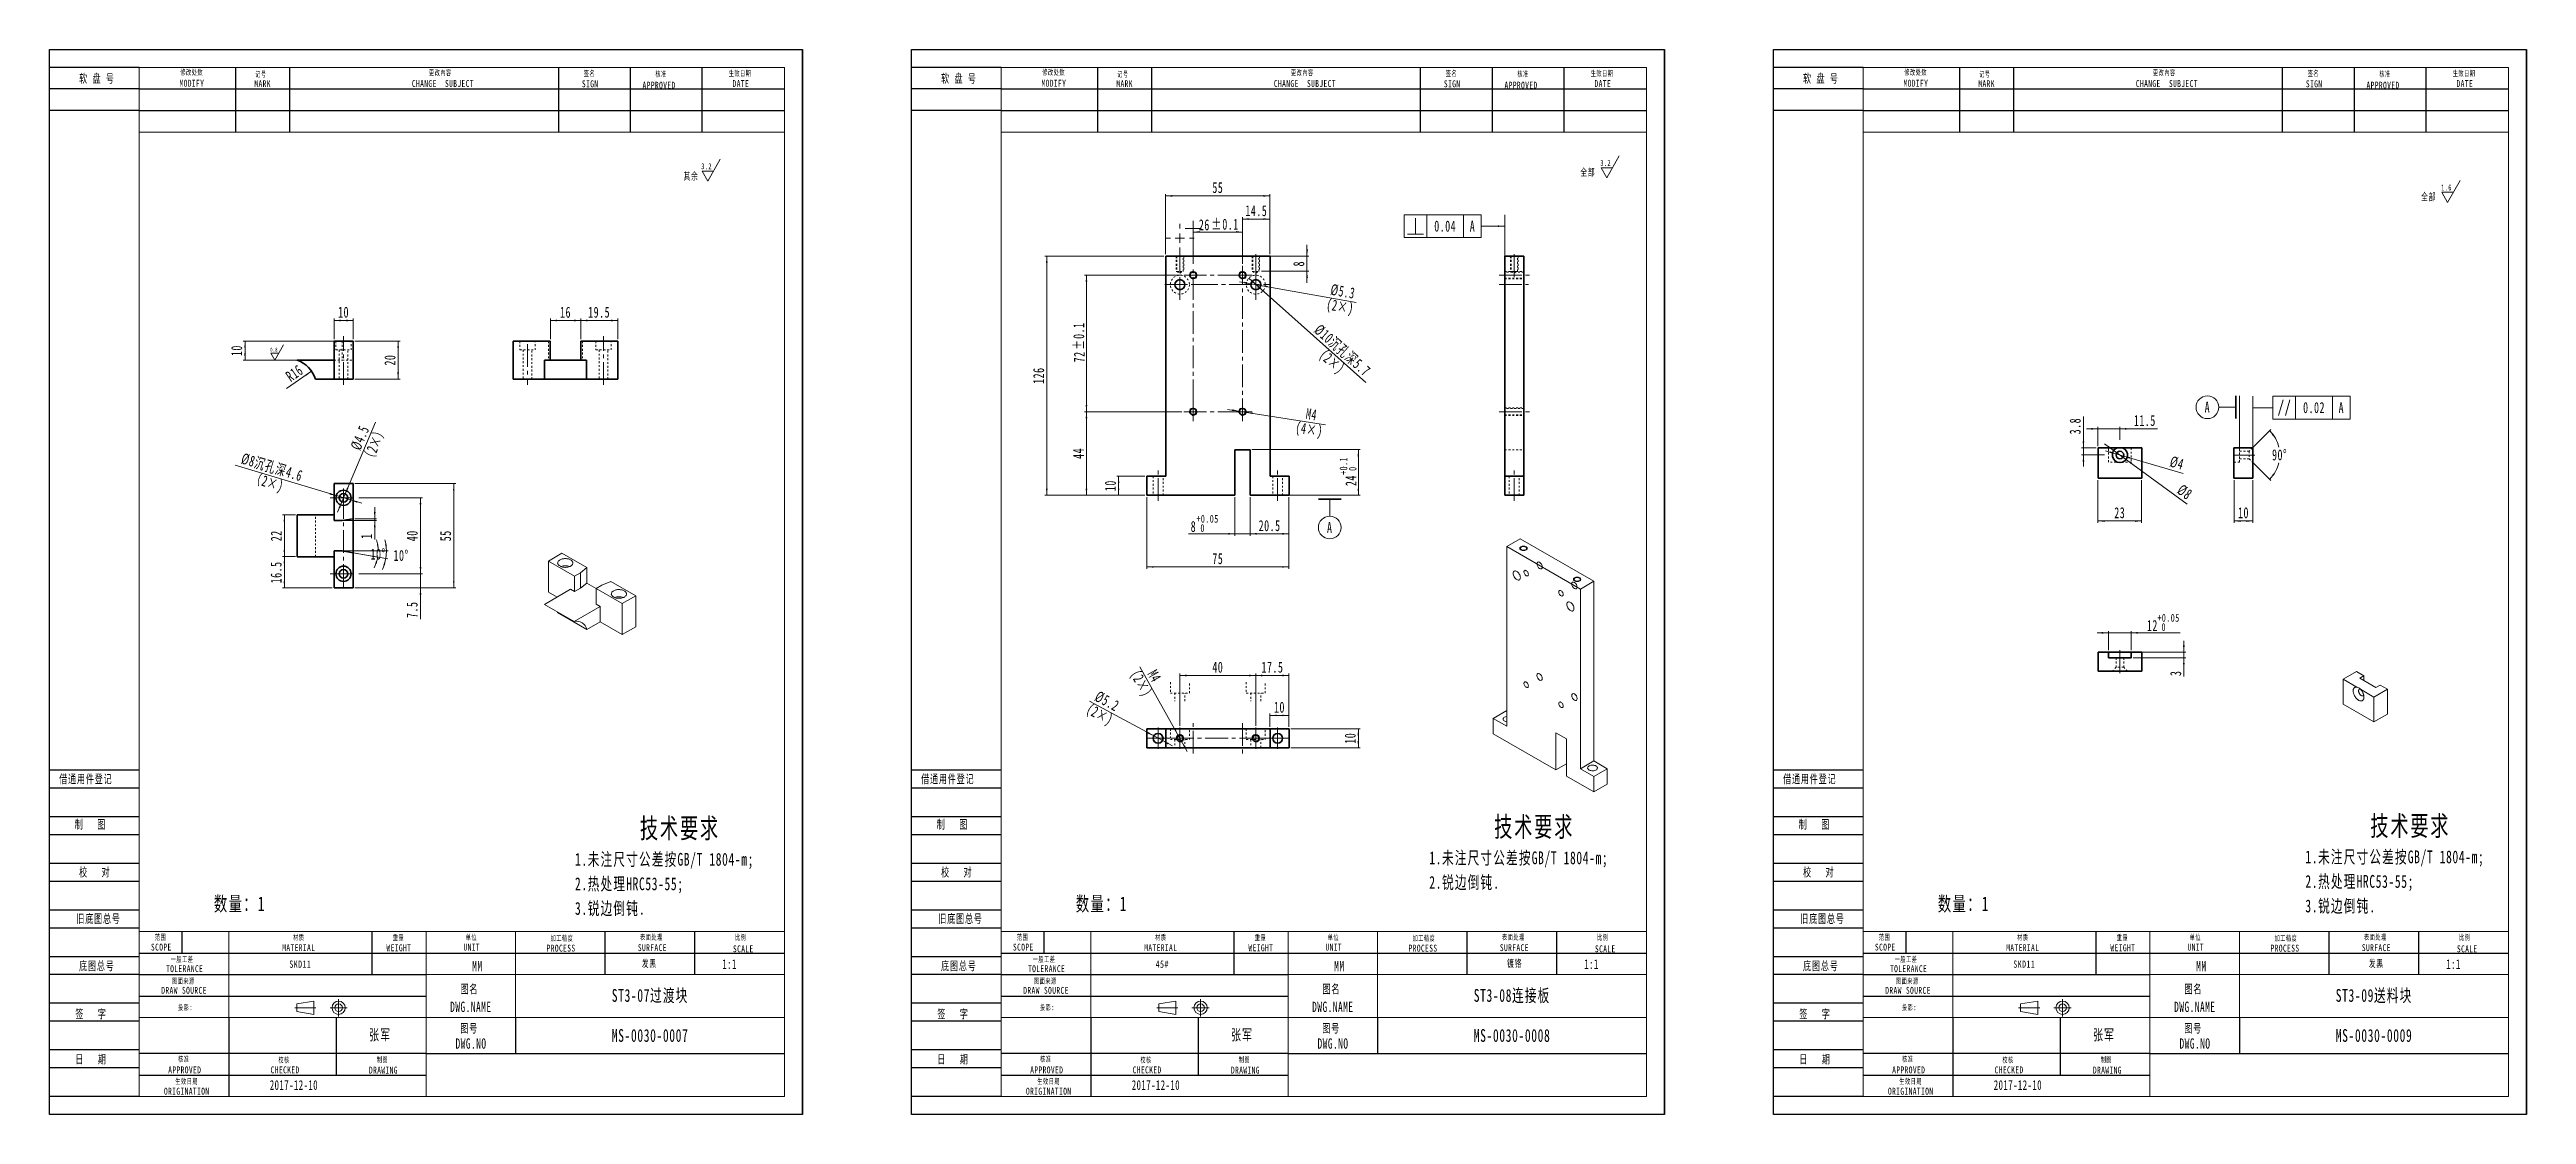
# Model space of a CAD drawing. Header units: millimetres. Extents: x 0 to 8592, y 0 to 561.
# Drawn here: x 2247 to 3553, y 0 to 561 of the extents above; entities that cross this region are included whole.
import ezdxf

# ---------------------------------------------------------------- set-up
doc = ezdxf.new("R2010")
doc.units = ezdxf.units.MM
for name, pattern in [('AD_LTYPE3 0 mm', [16, 11, -1, 1, -1, 1, -1]), ('AD_LTYPE6 0 mm', [12, 1, -1, 1, -1, 1, -1, 1, -1, 1, -1, 1, -1]), ('点画线', [18, 12, -2, 2, -2]), ('虚线', [2, 1, -1])]:
    doc.linetypes.add(name, pattern=pattern)
doc.layers.get('0').update_dxf_attribs({"lineweight": 35})
for name, color, linetype, lineweight in [('ACAD0', 7, 'Continuous', 0), ('ACAD10', 7, 'Continuous', 0), ('ACADA-定位3-标高', 171, 'Continuous', 0), ('ACADA-构件3-柱砼', 9, 'Continuous', 0), ('ACADA-构件8-屋面', 7, 'Continuous', 0), ('EB0', 7, 'Continuous', 35), ('中心线层', 1, '点画线', 18), ('尺寸线层', 3, 'Continuous', 18), ('虚线层', 6, '虚线', 18)]:
    doc.layers.add(name, color=color, linetype=linetype, lineweight=lineweight)
doc.styles.add('标准', font='', dxfattribs={"width": 0.667})
doc.styles.get('标准').set_extended_font_data('宋体')
doc.dimstyles.new('标准', dxfattribs={"dimtxt": 5.779688, "dimasz": 3.5, "dimexe": 1, "dimexo": 1, "dimgap": 1.209086, "dimtad": 1, "dimdec": 1, "dimdsep": 46, "dimtxsty": '标准', "dimblk": '_CAXARROW', "dimcen": 0, "dimdle": 6, "dimazin": 2, "dimtfac": 0.707107, "dimtdec": 3, "dimtmove": 0, "dimatfit": 3, "dimfxl": 1, "dimfrac": 2, "dimtolj": 1, "dimlwd": 18, "dimarcsym": 0})

msp = doc.modelspace()

# ---------------------------------------------------------------- texts
at = {"layer": 'ACADA-定位3-标高', "linetype": 'Continuous', "lineweight": 18, "line_spacing_factor": 1.15057, "style": '标准'}
for s, insert, char_height, width, attachment_point in [('\\T1.1;数量：1', (2334.06, 106.33), 7.715, 38.9526, 7), ('\\T1.1;数量：1', (2788.38, 106.33), 7.715, 38.9526, 7), ('\\T1.1;数量：1', (3242.71, 106.33), 7.715, 38.9526, 7), ('\\T1.1;ST3-07过渡块', (2563.98, 62.36), 6.743, 141.736, 5), ('\\T1.1;ST3-08连接板', (3018.3, 62.36), 6.743, 141.736, 5), ('\\T1.1;ST3-09送料块', (3472.63, 62.36), 6.743, 141.736, 5), ('\\T1.1;MS-0030-0007', (2563.98, 41.58), 6.743, 141.736, 5), ('\\T1.1;MS-0030-0008', (3018.3, 41.58), 6.743, 141.736, 5), ('\\T1.1;MS-0030-0009', (3472.63, 41.58), 6.743, 141.736, 5), ('\\T1.1;2017-12-10', (2363.51, 12.89), 5.0988, 39.173, 7), ('\\T1.1;2017-12-10', (2817.84, 12.89), 5.0988, 39.173, 7), ('\\T1.1;2017-12-10', (3272.17, 12.89), 5.0988, 39.173, 7)]:
    msp.add_mtext(s, dxfattribs=dict(at, insert=insert, char_height=char_height, width=width, attachment_point=attachment_point))
at = {"layer": 'ACADA-定位3-标高', "linetype": 'AD_LTYPE3 0 mm', "lineweight": 0, "char_height": 5.097, "width": 10.8681, "attachment_point": 7, "line_spacing_factor": 1.15057, "style": '标准'}
for insert in [(2602.02, 76.59), (3056.34, 76.59), (3510.67, 76.59)]:
    msp.add_mtext('\\T1.1;1:1', dxfattribs=dict(at, insert=insert))
at = {"layer": 'ACADA-构件8-屋面', "linetype": 'Continuous', "lineweight": 18, "line_spacing_factor": 1.15057, "style": '标准'}
for s, insert, char_height, width, attachment_point in [('\\T1.1;软 盘 号', (2263.02, 548.28), 4.5511, 24.9916, 1), ('\\T1.1;修改处数', (2322.36, 549.11), 2.913, 20.7275, 5), ('\\T1.1;记号', (2358.84, 548.12), 2.913, 14.5107, 5), ('\\T1.1;更改內容', (2453.41, 548.86), 2.913, 39.3958, 5), ('\\T1.1;签名', (2532, 548.52), 2.913, 14.5107, 5), ('\\T1.1;核准', (2569.73, 548.27), 2.913, 18.6593, 5), ('\\T1.1;生效日期', (2611.41, 548.52), 2.913, 16.5789, 5), ('\\T1.1;软 盘 号', (2717.34, 548.28), 4.5511, 24.9916, 1), ('\\T1.1;修改处数', (2776.69, 549.11), 2.913, 20.7275, 5), ('\\T1.1;记号', (2813.16, 548.12), 2.913, 14.5107, 5), ('\\T1.1;更改內容', (2907.73, 548.86), 2.913, 39.3958, 5), ('\\T1.1;签名', (2986.33, 548.52), 2.913, 14.5107, 5), ('\\T1.1;核准', (3024.06, 548.27), 2.913, 18.6593, 5), ('\\T1.1;生效日期', (3065.74, 548.52), 2.913, 16.5789, 5), ('\\T1.1;软 盘 号', (3171.67, 548.28), 4.5511, 24.9916, 1), ('\\T1.1;修改处数', (3231.01, 549.11), 2.913, 20.7275, 5), ('\\T1.1;记号', (3267.49, 548.12), 2.913, 14.5107, 5), ('\\T1.1;更改內容', (3362.06, 548.86), 2.913, 39.3958, 5), ('\\T1.1;签名', (3440.65, 548.52), 2.913, 14.5107, 5), ('\\T1.1;核准', (3478.38, 548.27), 2.913, 18.6593, 5), ('\\T1.1;生效日期', (3520.06, 548.52), 2.913, 16.5789, 5), ('\\T1.1;MODIFY', (2322.46, 543.49), 3.6408, 16.591, 5), ('\\T1.1;MARK', (2359.74, 543.27), 3.641, 12.4425, 5), ('\\T1.1;CHANGE  SUBJECT', (2454.76, 543.34), 3.6408, 35.2594, 5), ('\\T1.1;SIGN', (2532.39, 543.18), 3.641, 12.4425, 5), ('\\T1.1;APPROVED', (2568.7, 542.47), 3.6408, 16.591, 5), ('\\T1.1;DATE', (2611.78, 543.34), 3.641, 12.4425, 5), ('\\T1.1;MODIFY', (2776.79, 543.49), 3.6408, 16.591, 5), ('\\T1.1;MARK', (2814.07, 543.27), 3.641, 12.4425, 5), ('\\T1.1;CHANGE  SUBJECT', (2909.09, 543.34), 3.6408, 35.2594, 5), ('\\T1.1;SIGN', (2986.71, 543.18), 3.641, 12.4425, 5), ('\\T1.1;APPROVED', (3023.02, 542.47), 3.6408, 16.591, 5), ('\\T1.1;DATE', (3066.1, 543.34), 3.641, 12.4425, 5), ('\\T1.1;MODIFY', (3231.12, 543.49), 3.6408, 16.591, 5), ('\\T1.1;MARK', (3268.4, 543.27), 3.641, 12.4425, 5), ('\\T1.1;CHANGE  SUBJECT', (3363.41, 543.34), 3.6408, 35.2594, 5), ('\\T1.1;SIGN', (3441.04, 543.18), 3.641, 12.4425, 5), ('\\T1.1;APPROVED', (3477.35, 542.47), 3.6408, 16.591, 5), ('\\T1.1;DATE', (3520.43, 543.34), 3.641, 12.4425, 5), ('\\T1.1;借通用件登记', (2252.53, 179.11), 4.5511, 42.9407, 1), ('\\T1.1;借通用件登记', (2706.86, 179.11), 4.5511, 42.9407, 1), ('\\T1.1;借通用件登记', (3161.18, 179.11), 4.5511, 42.9407, 1), ('\\T1.1;制   图', (2260.72, 155.13), 4.5511, 24.9916, 1), ('\\T1.1;制   图', (2715.05, 155.13), 4.5511, 24.9916, 1), ('\\T1.1;制   图', (3169.38, 155.13), 4.5511, 24.9916, 1), ('\\T1.1;校   对', (2263.02, 129.94), 4.5511, 24.9916, 1), ('\\T1.1;校   对', (2717.34, 129.94), 4.5511, 24.9916, 1), ('\\T1.1;校   对', (3171.67, 129.94), 4.5511, 24.9916, 1), ('\\T1.1;旧底图总号', (2261.55, 105.42), 4.5511, 71.2879, 1), ('\\T1.1;旧底图总号', (2715.88, 105.42), 4.5511, 71.2879, 1), ('\\T1.1;旧底图总号', (3170.2, 105.42), 4.5511, 71.2879, 1), ('\\T1.1;范围', (2305.93, 93.27), 2.913, 9.1903, 5), ('\\T1.1;材质', (2378.78, 93.14), 2.913, 15.0019, 5), ('\\T1.1;重量', (2431.36, 93.16), 2.913, 16.9391, 5), ('\\T1.1;单位', (2469.74, 93.24), 2.913, 13.0647, 5), ('\\T1.1;加工精度', (2517.51, 92.76), 2.913, 18.3844, 5), ('\\T1.1;表面处理', (2564.64, 93.31), 2.913, 18.3844, 5), ('\\T1.1;比例', (2611.74, 93.18), 2.913, 16.6913, 5), ('\\T1.1;范围', (2760.26, 93.27), 2.913, 9.1903, 5), ('\\T1.1;材质', (2833.1, 93.14), 2.913, 15.0019, 5), ('\\T1.1;重量', (2885.68, 93.16), 2.913, 16.9391, 5), ('\\T1.1;单位', (2924.07, 93.24), 2.913, 13.0647, 5), ('\\T1.1;加工精度', (2971.83, 92.76), 2.913, 18.3844, 5), ('\\T1.1;表面处理', (3018.97, 93.31), 2.913, 18.3844, 5), ('\\T1.1;比例', (3066.07, 93.18), 2.913, 16.6913, 5), ('\\T1.1;范围', (3214.59, 93.27), 2.913, 9.1903, 5), ('\\T1.1;材质', (3287.43, 93.14), 2.913, 15.0019, 5), ('\\T1.1;重量', (3340.01, 93.16), 2.913, 16.9391, 5), ('\\T1.1;单位', (3378.39, 93.24), 2.913, 13.0647, 5), ('\\T1.1;加工精度', (3426.16, 92.76), 2.913, 18.3844, 5), ('\\T1.1;表面处理', (3473.3, 93.31), 2.913, 18.3844, 5), ('\\T1.1;比例', (3520.4, 93.18), 2.913, 16.6913, 5), ('\\T1.1;底图总号', (2263.02, 80.56), 4.551, 24.9916, 1), ('\\T1.1;SCOPE', (2306.33, 88.18), 3.6408, 10.4963, 5), ('\\T1.1;TOLERANCE', (2318.64, 76.81), 3.6408, 18.4486, 5), ('\\T1.1;一般工差', (2317.25, 81.59), 2.913, 20.3216, 5), ('\\T1.1;MATERIAL', (2378.78, 87.9), 3.6408, 15.3921, 5), ('\\T1.1;WEIGHT', (2431.53, 87.82), 3.6408, 15.2903, 5), ('\\T1.1;UNIT', (2469.96, 88.16), 3.641, 11.0089, 5), ('\\T1.1;   MM', (2468.85, 78.18), 5.4613, 22.3434, 5), ('\\T1.1;PROCESS', (2517.03, 87.63), 3.6408, 14.676, 5), ('\\T1.1;SURFACE', (2565.16, 87.89), 3.6408, 14.5742, 5), ('\\T1.1;SCALE', (2613.09, 87.27), 3.6408, 15.1339, 5), ('\\T1.1;底图总号', (2717.34, 80.56), 4.551, 24.9916, 1), ('\\T1.1;SCOPE', (2760.66, 88.18), 3.6408, 10.4963, 5), ('\\T1.1;TOLERANCE', (2772.97, 76.81), 3.6408, 18.4486, 5), ('\\T1.1;一般工差', (2771.58, 81.59), 2.913, 20.3216, 5), ('\\T1.1;MATERIAL', (2833.11, 87.9), 3.6408, 15.3921, 5), ('\\T1.1;WEIGHT', (2885.86, 87.82), 3.6408, 15.2903, 5), ('\\T1.1;UNIT', (2924.29, 88.16), 3.641, 11.0089, 5), ('\\T1.1;   MM', (2923.18, 78.18), 5.4613, 22.3434, 5), ('\\T1.1;PROCESS', (2971.35, 87.63), 3.6408, 14.676, 5), ('\\T1.1;SURFACE', (3019.48, 87.89), 3.6408, 14.5742, 5), ('\\T1.1;SCALE', (3067.42, 87.27), 3.6408, 15.1339, 5), ('\\T1.1;底图总号', (3171.67, 80.56), 4.551, 24.9916, 1), ('\\T1.1;SCOPE', (3214.98, 88.18), 3.6408, 10.4963, 5), ('\\T1.1;TOLERANCE', (3227.29, 76.81), 3.6408, 18.4486, 5), ('\\T1.1;一般工差', (3225.91, 81.59), 2.913, 20.3216, 5), ('\\T1.1;MATERIAL', (3287.44, 87.9), 3.6408, 15.3921, 5), ('\\T1.1;WEIGHT', (3340.19, 87.82), 3.6408, 15.2903, 5), ('\\T1.1;UNIT', (3378.62, 88.16), 3.641, 11.0089, 5), ('\\T1.1;   MM', (3377.5, 78.18), 5.4613, 22.3434, 5), ('\\T1.1;PROCESS', (3425.68, 87.63), 3.6408, 14.676, 5), ('\\T1.1;SURFACE', (3473.81, 87.89), 3.6408, 14.5742, 5), ('\\T1.1;SCALE', (3521.74, 87.27), 3.6408, 15.1339, 5), ('\\T1.1;图面来源', (2317.95, 70.15), 2.913, 24.196, 5), ('\\T1.1;图名', (2468.72, 65.83), 4.551, 13.7855, 5), ('\\T1.1;图面来源', (2772.27, 70.15), 2.913, 24.196, 5), ('\\T1.1;图名', (2923.04, 65.83), 4.551, 13.7855, 5), ('\\T1.1;图面来源', (3226.6, 70.15), 2.913, 24.196, 5), ('\\T1.1;图名', (3377.37, 65.83), 4.551, 13.7855, 5), ('\\T1.1;签   字', (2261.03, 55.19), 4.5511, 24.9916, 1), ('\\T1.1;投影:', (2319.01, 56.28), 2.913, 108.913, 5), ('\\T1.1;签   字', (2715.36, 55.19), 4.5511, 24.9916, 1), ('\\T1.1;投影:', (2773.33, 56.28), 2.913, 108.913, 5), ('\\T1.1;签   字', (3169.69, 55.19), 4.5511, 24.9916, 1), ('\\T1.1;投影:', (3227.66, 56.28), 2.913, 108.913, 5), ('\\T1.1;张军', (2421.65, 41.66), 5.772, 75.5925, 5), ('\\T1.1;图号', (2468.58, 45.12), 4.551, 22.5029, 5), ('\\T1.1;张军', (2875.97, 41.66), 5.772, 75.5925, 5), ('\\T1.1;图号', (2922.91, 45.12), 4.551, 22.5029, 5), ('\\T1.1;张军', (3330.3, 41.66), 5.772, 75.5925, 5), ('\\T1.1;图号', (3377.24, 45.12), 4.551, 22.5029, 5), ('\\T1.1;日   期', (2261.03, 31.38), 4.5511, 24.9916, 1), ('\\T1.1;核准', (2318.16, 29.07), 2.913, 16.9391, 5), ('\\T1.1;校核', (2371.01, 28.58), 2.913, 15.0019, 5), ('\\T1.1;制图', (2422.89, 28.7), 2.913, 18.8763, 5), ('\\T1.1;日   期', (2715.36, 31.38), 4.5511, 24.9916, 1), ('\\T1.1;核准', (2772.49, 29.07), 2.913, 16.9391, 5), ('\\T1.1;校核', (2825.34, 28.58), 2.913, 15.0019, 5), ('\\T1.1;制图', (2877.21, 28.7), 2.913, 18.8763, 5), ('\\T1.1;日   期', (3169.69, 31.38), 4.5511, 24.9916, 1), ('\\T1.1;核准', (3226.82, 29.07), 2.913, 16.9391, 5), ('\\T1.1;校核', (3279.67, 28.58), 2.913, 15.0019, 5), ('\\T1.1;制图', (3331.54, 28.7), 2.913, 18.8763, 5), ('\\T1.1;ORIGINATION', (2319.73, 12.24), 3.6408, 20.5743, 5), ('\\T1.1;APPROVED', (2318.7, 23.46), 3.6408, 17.0202, 5), ('\\T1.1;生效日期', (2319.7, 17.29), 2.913, 24.196, 5), ('\\T1.1;CHECKED', (2371.6, 23.46), 3.6408, 14.676, 5), ('\\T1.1;DRAWING', (2423.4, 23.34), 3.6408, 14.1672, 5), ('\\T1.1;ORIGINATION', (2774.06, 12.24), 3.6408, 20.5743, 5), ('\\T1.1;APPROVED', (2773.03, 23.46), 3.6408, 17.0202, 5), ('\\T1.1;生效日期', (2774.02, 17.29), 2.913, 24.196, 5), ('\\T1.1;CHECKED', (2825.93, 23.46), 3.6408, 14.676, 5), ('\\T1.1;DRAWING', (2877.73, 23.34), 3.6408, 14.1672, 5), ('\\T1.1;ORIGINATION', (3228.39, 12.24), 3.6408, 20.5743, 5), ('\\T1.1;APPROVED', (3227.36, 23.46), 3.6408, 17.0202, 5), ('\\T1.1;生效日期', (3228.35, 17.29), 2.913, 24.196, 5), ('\\T1.1;CHECKED', (3280.25, 23.46), 3.6408, 14.676, 5), ('\\T1.1;DRAWING', (3332.05, 23.34), 3.6408, 14.1672, 5)]:
    msp.add_mtext(s, dxfattribs=dict(at, insert=insert, char_height=char_height, width=width, attachment_point=attachment_point))
at = {"layer": '尺寸线层', "linetype": 'Continuous', "lineweight": 18, "line_spacing_factor": 1.15057, "style": '标准'}
for s, insert, char_height, width, attachment_point in [('\\T1.1;技术要求', (2558.61, 156.15), 10.537, 72.7231, 1), ('\\T1.1;技术要求', (3008.87, 156.92), 10.537, 72.7231, 1), ('\\T1.1;技术要求', (3470.63, 157.42), 10.537, 72.7231, 1), ('\\T1.1;1.未注尺寸公差按GB/T 1804-m;\\P2.热处理HRC53-55;\\P3.锐边倒钝.', (2524.38, 137.86), 6.743, 128.952, 1), ('\\T1.1;1.未注尺寸公差按GB/T 1804-m;\\P2.锐边倒钝.', (2974.64, 138.63), 6.743, 128.952, 1), ('\\T1.1;1.未注尺寸公差按GB/T 1804-m;\\P2.热处理HRC53-55;\\P3.锐边倒钝.', (3436.4, 139.13), 6.743, 128.952, 1), ('\\T1.1;SKD11', (2379.58, 79.19), 3.8481, 40.532, 5), ('\\T1.1;发黑', (2563.54, 79.37), 3.853, 47.2453, 5), ('\\T1.1;45#', (2833.91, 79.19), 3.853, 40.532, 5), ('\\T1.1;镀铬', (3019.62, 79.37), 3.853, 47.2453, 5), ('\\T1.1;SKD11', (3288.23, 79.19), 3.8481, 40.532, 5), ('\\T1.1;发黑', (3473.79, 79.36), 3.853, 47.2453, 5), ('\\T1.1;DRAW SOURCE', (2318.32, 65.39), 3.6408, 47.2128, 5), ('\\T1.1;DRAW SOURCE', (2772.64, 65.39), 3.6408, 47.2128, 5), ('\\T1.1;DRAW SOURCE', (3226.97, 65.39), 3.6408, 47.2128, 5), ('\\T1.1;DWG.NAME', (2469.49, 56.69), 5.4613, 47.2453, 5), ('\\T1.1;DWG.NAME', (2923.81, 56.69), 5.4613, 47.2453, 5), ('\\T1.1;DWG.NAME', (3378.14, 56.69), 5.4613, 47.2453, 5), ('\\T1.1;DWG.NO', (2469.58, 37.33), 5.4613, 47.4484, 5), ('\\T1.1;DWG.NO', (2923.91, 37.33), 5.4613, 47.4484, 5), ('\\T1.1;DWG.NO', (3378.24, 37.33), 5.4613, 47.4484, 5)]:
    msp.add_mtext(s, dxfattribs=dict(at, insert=insert, char_height=char_height, width=width, attachment_point=attachment_point))

# ---------------------------------------------------------------- blocks, each defined once
blk = doc.blocks.new('*X69')
at = {"layer": 'EB0', "linetype": 'Continuous', "lineweight": 18}
blk.add_hatch(color=0, dxfattribs=at).paths.add_polyline_path([(2385.5, 391.7), (2382.9, 389.4), (2382.4, 390.1)], flags=0)
at = {"layer": 'EB0', "color": 0, "linetype": 'Continuous', "lineweight": 18}
blk.add_line((2385.5, 391.7), (2372.4, 382.6), dxfattribs=at)
at = {"layer": 'EB0', "color": 0, "linetype": 'Continuous', "lineweight": 18, "insert": (2376.5, 390.7), "char_height": 5.78, "width": 18.664, "attachment_point": 5, "rotation": 34.9367, "line_spacing_factor": 1.15057, "style": '标准'}
blk.add_mtext('\\T1.1;R16', dxfattribs=at)
blk = doc.blocks.new('_CAXARROW')
blk.add_hatch(color=0).paths.add_polyline_path([(0, 0), (-1, 0.125), (-1, -0.125)], flags=0)
blk = doc.blocks.new('*X70')
at = {"layer": 'EB0', "linetype": 'Continuous', "lineweight": 18}
for points in [[(2397.4, 418.5), (2400.9, 418.9), (2400.9, 418)], [(2407.4, 418.5), (2403.9, 418.9), (2403.9, 418)]]:
    blk.add_hatch(color=0, dxfattribs=at).paths.add_polyline_path(points, flags=0)
at = {"layer": 'EB0', "color": 0, "linetype": 'Continuous', "lineweight": 18}
for p, q in [((2397.4, 408.6), (2397.4, 419.5)), ((2397.4, 418.5), (2407.4, 418.5)), ((2407.4, 408.6), (2407.4, 419.5))]:
    blk.add_line(p, q, dxfattribs=at)
at = {"layer": 'EB0', "color": 0, "linetype": 'Continuous', "lineweight": 18, "insert": (2402.4, 422.8), "char_height": 5.78, "width": 8.218, "attachment_point": 5, "line_spacing_factor": 1.15057, "style": '标准'}
blk.add_mtext('\\T1.1;10', dxfattribs=at)
blk = doc.blocks.new('*X71')
at = {"layer": 'EB0', "linetype": 'Continuous', "lineweight": 18}
for points in [[(2431.2, 407.6), (2431.6, 404.1), (2430.7, 404.1)], [(2431.2, 387.6), (2431.6, 391.1), (2430.7, 391.1)]]:
    blk.add_hatch(color=0, dxfattribs=at).paths.add_polyline_path(points, flags=0)
at = {"layer": 'EB0', "color": 0, "linetype": 'Continuous', "lineweight": 18}
for p, q in [((2408.4, 407.6), (2432.2, 407.6)), ((2431.2, 407.6), (2431.2, 387.6)), ((2408.4, 387.6), (2432.2, 387.6))]:
    blk.add_line(p, q, dxfattribs=at)
at = {"layer": 'EB0', "color": 0, "linetype": 'Continuous', "lineweight": 18, "insert": (2426.9, 397.6), "char_height": 5.78, "width": 8.218, "attachment_point": 5, "rotation": 90, "line_spacing_factor": 1.15057, "style": '标准'}
blk.add_mtext('\\T1.1;20', dxfattribs=at)
blk = doc.blocks.new('*X72')
at = {"layer": 'EB0', "linetype": 'Continuous', "lineweight": 18}
for points in [[(2350.5, 407.6), (2350, 404.1), (2350.9, 404.1)], [(2350.5, 397.6), (2350, 401.1), (2350.9, 401.1)]]:
    blk.add_hatch(color=0, dxfattribs=at).paths.add_polyline_path(points, flags=0)
at = {"layer": 'EB0', "color": 0, "linetype": 'Continuous', "lineweight": 18}
for p, q in [((2397.4, 407.6), (2349.5, 407.6)), ((2350.5, 397.6), (2350.5, 407.6)), ((2377, 397.6), (2349.5, 397.6))]:
    blk.add_line(p, q, dxfattribs=at)
at = {"layer": 'EB0', "color": 0, "linetype": 'Continuous', "lineweight": 18, "insert": (2346.1, 402.6), "char_height": 5.78, "width": 8.218, "attachment_point": 5, "rotation": 90, "line_spacing_factor": 1.15057, "style": '标准'}
blk.add_mtext('\\T1.1;10', dxfattribs=at)
blk = doc.blocks.new('*X73')
at = {"layer": 'EB0', "linetype": 'Continuous', "lineweight": 18}
for points in [[(2398.6, 326.1), (2395.3, 327.6), (2395.1, 326.7)], [(2406.2, 323.8), (2409.7, 323.2), (2409.5, 322.4)]]:
    blk.add_hatch(color=0, dxfattribs=at).paths.add_polyline_path(points, flags=0)
at = {"layer": 'EB0', "color": 0, "linetype": 'Continuous', "lineweight": 18}
blk.add_line((2345.3, 342.3), (2412, 322.1), dxfattribs=at)
at = {"layer": 'EB0', "color": 0, "linetype": 'Continuous', "lineweight": 18, "char_height": 5.78, "attachment_point": 5, "rotation": 343.1731, "line_spacing_factor": 1.15057, "style": '标准'}
for s, insert, width in [('\\T1.1;%%C8沉孔深4.6', (2364.6, 340.9), 51.012), ('\\T1.1;（2×)', (2362.1, 332.7), 27.396)]:
    blk.add_mtext(s, dxfattribs=dict(at, insert=insert, width=width))
blk = doc.blocks.new('*X74')
at = {"layer": 'EB0', "linetype": 'Continuous', "lineweight": 18}
for points in [[(2403.3, 327), (2405, 330.1), (2404.2, 330.4)], [(2401.5, 322.9), (2400.6, 319.5), (2399.8, 319.8)]]:
    blk.add_hatch(color=0, dxfattribs=at).paths.add_polyline_path(points, flags=0)
at = {"layer": 'EB0', "color": 0, "linetype": 'Continuous', "lineweight": 18}
blk.add_line((2419.3, 364.9), (2399.2, 317.4), dxfattribs=at)
at = {"layer": 'EB0', "color": 0, "linetype": 'Continuous', "lineweight": 18, "char_height": 5.78, "attachment_point": 5, "rotation": 67.0967, "line_spacing_factor": 1.15057, "style": '标准'}
for s, insert, width in [('\\T1.1;%%C4.5', (2411.1, 356.6), 37.688), ('\\T1.1;（2×）', (2419, 353.2), 48.73)]:
    blk.add_mtext(s, dxfattribs=dict(at, insert=insert, width=width))
blk = doc.blocks.new('*X75')
at = {"layer": 'EB0', "linetype": 'Continuous', "lineweight": 18}
for points in [[(2511.4, 418.5), (2514.9, 418), (2514.9, 418.9)], [(2527.4, 418.5), (2523.9, 418), (2523.9, 418.9)]]:
    blk.add_hatch(color=0, dxfattribs=at).paths.add_polyline_path(points, flags=0)
at = {"layer": 'EB0', "color": 0, "linetype": 'Continuous', "lineweight": 18}
for p, q in [((2511.4, 408.6), (2511.4, 419.5)), ((2527.4, 418.5), (2511.4, 418.5)), ((2527.4, 408.6), (2527.4, 419.5))]:
    blk.add_line(p, q, dxfattribs=at)
at = {"layer": 'EB0', "color": 0, "linetype": 'Continuous', "lineweight": 18, "insert": (2519.4, 422.8), "char_height": 5.78, "width": 8.186, "attachment_point": 5, "line_spacing_factor": 1.15057, "style": '标准'}
blk.add_mtext('\\T1.1;16', dxfattribs=at)
blk = doc.blocks.new('*X76')
at = {"layer": 'EB0', "linetype": 'Continuous', "lineweight": 18}
for points in [[(2527.4, 418.5), (2530.9, 418), (2530.9, 418.9)], [(2546.9, 418.5), (2543.4, 418), (2543.4, 418.9)]]:
    blk.add_hatch(color=0, dxfattribs=at).paths.add_polyline_path(points, flags=0)
at = {"layer": 'EB0', "color": 0, "linetype": 'Continuous', "lineweight": 18}
for p, q in [((2527.4, 408.6), (2527.4, 419.5)), ((2546.9, 418.5), (2527.4, 418.5)), ((2546.9, 408.6), (2546.9, 419.5))]:
    blk.add_line(p, q, dxfattribs=at)
at = {"layer": 'EB0', "color": 0, "linetype": 'Continuous', "lineweight": 18, "insert": (2537.1, 422.8), "char_height": 5.78, "width": 17.168, "attachment_point": 5, "line_spacing_factor": 1.15057, "style": '标准'}
blk.add_mtext('\\T1.1;19.5', dxfattribs=at)
blk = doc.blocks.new('*X77')
at = {"layer": 'EB0', "linetype": 'Continuous', "lineweight": 18}
for points in [[(2460.5, 332.5), (2460.9, 329), (2460.1, 329)], [(2460.5, 277.5), (2460.9, 281), (2460.1, 281)]]:
    blk.add_hatch(color=0, dxfattribs=at).paths.add_polyline_path(points, flags=0)
at = {"layer": 'EB0', "color": 0, "linetype": 'Continuous', "lineweight": 18}
for p, q in [((2408.4, 332.5), (2461.5, 332.5)), ((2460.5, 332.5), (2460.5, 277.5)), ((2408.4, 277.5), (2461.5, 277.5))]:
    blk.add_line(p, q, dxfattribs=at)
at = {"layer": 'EB0', "color": 0, "linetype": 'Continuous', "lineweight": 18, "insert": (2456.2, 305), "char_height": 5.78, "width": 8.121, "attachment_point": 5, "rotation": 90, "line_spacing_factor": 1.15057, "style": '标准'}
blk.add_mtext('\\T1.1;55', dxfattribs=at)
blk = doc.blocks.new('*X78')
at = {"layer": 'EB0', "linetype": 'Continuous', "lineweight": 18}
for points in [[(2443, 325), (2442.5, 321.5), (2443.4, 321.5)], [(2443, 285), (2442.5, 288.5), (2443.4, 288.5)]]:
    blk.add_hatch(color=0, dxfattribs=at).paths.add_polyline_path(points, flags=0)
at = {"layer": 'EB0', "color": 0, "linetype": 'Continuous', "lineweight": 18}
for p, q in [((2410.4, 325), (2444, 325)), ((2443, 285), (2443, 325)), ((2410.4, 285), (2444, 285))]:
    blk.add_line(p, q, dxfattribs=at)
at = {"layer": 'EB0', "color": 0, "linetype": 'Continuous', "lineweight": 18, "insert": (2438.6, 305), "char_height": 5.78, "width": 8.218, "attachment_point": 5, "rotation": 90, "line_spacing_factor": 1.15057, "style": '标准'}
blk.add_mtext('\\T1.1;40', dxfattribs=at)
blk = doc.blocks.new('*X79')
at = {"layer": 'EB0', "linetype": 'Continuous', "lineweight": 18}
for points in [[(2443, 285), (2442.5, 288.5), (2443.4, 288.5)], [(2443, 277.5), (2442.5, 274), (2443.4, 274)]]:
    blk.add_hatch(color=0, dxfattribs=at).paths.add_polyline_path(points, flags=0)
at = {"layer": 'EB0', "color": 0, "linetype": 'Continuous', "lineweight": 18}
for p, q in [((2443, 261), (2443, 291)), ((2408.4, 277.5), (2444, 277.5)), ((2410.4, 285), (2444, 285))]:
    blk.add_line(p, q, dxfattribs=at)
at = {"layer": 'EB0', "color": 0, "linetype": 'Continuous', "lineweight": 18, "insert": (2438.6, 266), "char_height": 5.78, "width": 12.645, "attachment_point": 5, "rotation": 90, "line_spacing_factor": 1.15057, "style": '标准'}
blk.add_mtext('\\T1.1;7.5', dxfattribs=at)
blk = doc.blocks.new('*X80')
at = {"layer": 'EB0', "linetype": 'Continuous', "lineweight": 18}
for points in [[(2418.8, 314), (2419.3, 317.5), (2418.4, 317.5)], [(2418.8, 313), (2419.3, 309.5), (2418.4, 309.5)]]:
    blk.add_hatch(color=0, dxfattribs=at).paths.add_polyline_path(points, flags=0)
at = {"layer": 'EB0', "color": 0, "linetype": 'Continuous', "lineweight": 18}
for p, q in [((2408.4, 314), (2419.8, 314)), ((2418.8, 320), (2418.8, 303.1)), ((2402.7, 313), (2419.8, 313))]:
    blk.add_line(p, q, dxfattribs=at)
at = {"layer": 'EB0', "color": 0, "linetype": 'Continuous', "lineweight": 18, "insert": (2414.5, 304.8), "char_height": 5.78, "width": 3.277, "attachment_point": 5, "rotation": 90, "line_spacing_factor": 1.15057, "style": '标准'}
blk.add_mtext('\\T1.1;1', dxfattribs=at)
blk = doc.blocks.new('*X81')
at = {"layer": 'EB0', "linetype": 'Continuous', "lineweight": 18}
for points in [[(2425, 297), (2424.3, 300.4), (2425.2, 300.5)], [(2424.7, 292.9), (2423.4, 289.7), (2424.2, 289.4)]]:
    blk.add_hatch(color=0, dxfattribs=at).paths.add_polyline_path(points, flags=0)
at = {"layer": 'EB0', "color": 0, "linetype": 'Continuous', "lineweight": 18}
for p, q in [((2401.7, 297), (2426, 297)), ((2407.4, 296), (2425.7, 292.8))]:
    blk.add_line(p, q, dxfattribs=at)
blk.add_arc((2401.7, 297), 23.3, 335.2505, 14.7495, dxfattribs=at)
at = {"layer": 'EB0', "color": 0, "linetype": 'Continuous', "lineweight": 18, "insert": (2432.7, 294.6), "char_height": 5.78, "width": 12.034, "attachment_point": 5, "line_spacing_factor": 1.15057, "style": '标准'}
blk.add_mtext('\\T1.1;10%%D', dxfattribs=at)
blk = doc.blocks.new('*X82')
at = {"layer": 'EB0', "linetype": 'Continuous', "lineweight": 18}
for points in [[(2371.2, 316), (2370.8, 312.5), (2371.6, 312.5)], [(2371.2, 294), (2370.8, 297.5), (2371.6, 297.5)]]:
    blk.add_hatch(color=0, dxfattribs=at).paths.add_polyline_path(points, flags=0)
at = {"layer": 'EB0', "color": 0, "linetype": 'Continuous', "lineweight": 18}
for p, q in [((2377, 316), (2370.2, 316)), ((2371.2, 294), (2371.2, 316)), ((2377, 294), (2370.2, 294))]:
    blk.add_line(p, q, dxfattribs=at)
at = {"layer": 'EB0', "color": 0, "linetype": 'Continuous', "lineweight": 18, "insert": (2366.9, 305), "char_height": 5.78, "width": 8.121, "attachment_point": 5, "rotation": 90, "line_spacing_factor": 1.15057, "style": '标准'}
blk.add_mtext('\\T1.1;22', dxfattribs=at)
blk = doc.blocks.new('*X83')
at = {"layer": 'EB0', "linetype": 'Continuous', "lineweight": 18}
for points in [[(2371.2, 294), (2370.8, 290.5), (2371.6, 290.5)], [(2371.2, 277.5), (2370.8, 281), (2371.6, 281)]]:
    blk.add_hatch(color=0, dxfattribs=at).paths.add_polyline_path(points, flags=0)
at = {"layer": 'EB0', "color": 0, "linetype": 'Continuous', "lineweight": 18}
for p, q in [((2377, 294), (2370.2, 294)), ((2371.2, 277.5), (2371.2, 294)), ((2396.4, 277.5), (2370.2, 277.5))]:
    blk.add_line(p, q, dxfattribs=at)
at = {"layer": 'EB0', "color": 0, "linetype": 'Continuous', "lineweight": 18, "insert": (2366.9, 285.7), "char_height": 5.78, "width": 17.168, "attachment_point": 5, "rotation": 90, "line_spacing_factor": 1.15057, "style": '标准'}
blk.add_mtext('\\T1.1;16.5', dxfattribs=at)
blk = doc.blocks.new('*X111')
at = {"layer": '尺寸线层', "linetype": 'Continuous', "lineweight": 18}
for p, q in [((11.8, 0), (-6, 0)), ((0, 0), (-2.1, 3.7)), ((-2.1, 3.7), (2.1, 3.7)), ((0, 0), (4.7, 8.1))]:
    blk.add_line(p, q, dxfattribs=at)
at = {"layer": '尺寸线层', "linetype": 'Continuous', "lineweight": 18, "insert": (1.6, 5.5), "char_height": 2.2, "width": 4.834, "attachment_point": 6, "line_spacing_factor": 1.15057, "style": '标准'}
blk.add_mtext('\\T1.1;0.8', dxfattribs=at)
blk = doc.blocks.new('*X136')
at = {"layer": 'EB0', "linetype": 'Continuous', "lineweight": 18}
for points in [[(2420.7, 297), (2420, 300.4), (2420.8, 300.5)], [(2420.4, 293.7), (2419.1, 290.5), (2419.9, 290.2)]]:
    blk.add_hatch(color=0, dxfattribs=at).paths.add_polyline_path(points, flags=0)
at = {"layer": 'EB0', "color": 0, "linetype": 'Continuous', "lineweight": 18}
for p, q in [((2401.7, 297), (2421.7, 297)), ((2407.4, 296), (2421.4, 293.5))]:
    blk.add_line(p, q, dxfattribs=at)
for start, end in [(0, 18.1032), (331.8968, 350)]:
    blk.add_arc((2401.7, 297), 19, start, end, dxfattribs=at)
at = {"layer": 'EB0', "color": 0, "linetype": 'Continuous', "lineweight": 18, "insert": (2420.6, 295.3), "char_height": 5.78, "width": 12.034, "attachment_point": 5, "line_spacing_factor": 1.15057, "style": '标准'}
blk.add_mtext('\\T1.1;10%%D', dxfattribs=at)
blk = doc.blocks.new('*X334')
at = {"layer": '尺寸线层', "linetype": 'Continuous', "lineweight": 18}
for p, q in [((-3, 5.2), (3, 5.2)), ((0, 0), (-3, 5.2)), ((0, 0), (6.6, 11.5))]:
    blk.add_line(p, q, dxfattribs=at)
at = {"layer": '尺寸线层', "linetype": 'Continuous', "lineweight": 18, "line_spacing_factor": 1.15057, "style": '标准'}
for s, insert, char_height, width, attachment_point in [('\\T1.1;其余', (-8.8, 2.4), 3.85, 16.786, 5), ('\\T1.1;3.2', (2.2, 7.8), 3.12, 6.818, 6)]:
    blk.add_mtext(s, dxfattribs=dict(at, insert=insert, char_height=char_height, width=width, attachment_point=attachment_point))
blk = doc.blocks.new('*X7')
at = {"layer": 'ACAD10', "color": 0, "linetype": 'Continuous', "lineweight": 0}
for p, q in [((-2.5, 0), (-4.15, 0)), ((0, 0), (-2.5, 0)), ((0, 2.5), (0, 4.15)), ((0, 0), (0, 2.5)), ((0, 0), (0, -2.5)), ((0, 0), (2.5, 0)), ((2.5, 0), (4.15, 0)), ((0, -2.5), (0, -4.15))]:
    blk.add_line(p, q, dxfattribs=at)
blk = doc.blocks.new('*X8')
at = {"layer": 'ACAD10', "color": 0, "linetype": 'Continuous', "lineweight": 0}
for p, q in [((-5, 0), (-7.5, 0)), ((0, 0), (-2.5, 0)), ((0, 5), (0, 7.5)), ((0, 0), (0, 2.5)), ((0, 0), (0, -2.5)), ((0, 0), (2.5, 0)), ((5, 0), (7.5, 0)), ((0, -5), (0, -7.5))]:
    blk.add_line(p, q, dxfattribs=at)
blk = doc.blocks.new('*X9')
at = {"layer": 'EB0', "linetype": 'Continuous', "lineweight": 18}
for points in [[(2890.7, 210.3), (2894.2, 209.9), (2894.2, 210.7)], [(2900.7, 210.3), (2897.2, 209.9), (2897.2, 210.7)]]:
    blk.add_hatch(color=0, dxfattribs=at).paths.add_polyline_path(points, flags=0)
at = {"layer": 'EB0', "color": 0, "linetype": 'Continuous', "lineweight": 18}
for p, q in [((2890.7, 204.3), (2890.7, 211.3)), ((2900.7, 210.3), (2890.7, 210.3)), ((2900.7, 204.3), (2900.7, 211.3))]:
    blk.add_line(p, q, dxfattribs=at)
at = {"layer": 'EB0', "color": 0, "linetype": 'Continuous', "lineweight": 18, "insert": (2895.7, 214.6), "char_height": 5.78, "width": 8.218, "attachment_point": 5, "line_spacing_factor": 1.15057, "style": '标准'}
blk.add_mtext('\\T1.1;10', dxfattribs=at)
blk = doc.blocks.new('*X86')
at = {"layer": 'EB0', "linetype": 'Continuous', "lineweight": 18}
for points in [[(2825.7, 288.6), (2829.2, 289), (2829.2, 288.2)], [(2900.7, 288.6), (2897.2, 289), (2897.2, 288.2)]]:
    blk.add_hatch(color=0, dxfattribs=at).paths.add_polyline_path(points, flags=0)
at = {"layer": 'EB0', "color": 0, "linetype": 'Continuous', "lineweight": 18}
for p, q in [((2825.7, 325.4), (2825.7, 287.6)), ((2900.7, 325.4), (2900.7, 287.6)), ((2825.7, 288.6), (2900.7, 288.6))]:
    blk.add_line(p, q, dxfattribs=at)
at = {"layer": 'EB0', "color": 0, "linetype": 'Continuous', "lineweight": 18, "insert": (2863.2, 292.9), "char_height": 5.78, "width": 8.121, "attachment_point": 5, "line_spacing_factor": 1.15057, "style": '标准'}
blk.add_mtext('\\T1.1;75', dxfattribs=at)
blk = doc.blocks.new('*X88')
at = {"color": 0, "char_height": 5.78, "attachment_point": 1, "line_spacing_factor": 1.15057, "style": '标准'}
for s, insert, width in [('\\T1.1;{\\H0.707107x;+0.05}', (2851.9, 316), 20.935), ('\\T1.1;8', (2848.9, 312.8), 27.651), ('\\T1.1;{\\H0.707107x;0}', (2854, 311.1), 20.935)]:
    blk.add_mtext(s, dxfattribs=dict(at, insert=insert, width=width))
blk = doc.blocks.new('*X87')
at = {"layer": 'EB0', "linetype": 'Continuous', "lineweight": 18}
for points in [[(2872.2, 306), (2868.7, 305.6), (2868.7, 306.5)], [(2880.2, 306), (2883.7, 305.6), (2883.7, 306.5)]]:
    blk.add_hatch(color=0, dxfattribs=at).paths.add_polyline_path(points, flags=0)
at = {"layer": 'EB0', "color": 0, "linetype": 'Continuous', "lineweight": 18}
for p, q in [((2872.2, 325.4), (2872.2, 305)), ((2880.2, 325.4), (2880.2, 305)), ((2886.2, 306), (2847.8, 306))]:
    blk.add_line(p, q, dxfattribs=at)
blk.add_blockref('*X88', (0, 0), dxfattribs=at)
blk = doc.blocks.new('*X89')
at = {"layer": 'EB0', "linetype": 'Continuous', "lineweight": 18}
for points in [[(2880.2, 306), (2883.7, 306.5), (2883.7, 305.6)], [(2900.7, 306), (2897.2, 306.5), (2897.2, 305.6)]]:
    blk.add_hatch(color=0, dxfattribs=at).paths.add_polyline_path(points, flags=0)
at = {"layer": 'EB0', "color": 0, "linetype": 'Continuous', "lineweight": 18}
for p, q in [((2880.2, 325.4), (2880.2, 305)), ((2900.7, 325.4), (2900.7, 305)), ((2880.2, 306), (2900.7, 306))]:
    blk.add_line(p, q, dxfattribs=at)
at = {"layer": 'EB0', "color": 0, "linetype": 'Continuous', "lineweight": 18, "insert": (2890.5, 310.3), "char_height": 5.78, "width": 17.168, "attachment_point": 5, "line_spacing_factor": 1.15057, "style": '标准'}
blk.add_mtext('\\T1.1;20.5', dxfattribs=at)
blk = doc.blocks.new('*X91')
at = {"color": 0, "char_height": 5.78, "attachment_point": 1, "rotation": 90, "line_spacing_factor": 1.15057, "style": '标准'}
for s, insert, width in [('\\T1.1;{\\H0.707107x;+0.1}', (2927.4, 337.1), 16.671), ('\\T1.1;{\\H0.707107x;0}', (2932.2, 339.2), 16.671), ('\\T1.1;24', (2930.5, 331.2), 29.332)]:
    blk.add_mtext(s, dxfattribs=dict(at, insert=insert, width=width))
blk = doc.blocks.new('*X90')
at = {"layer": 'EB0', "linetype": 'Continuous', "lineweight": 18}
for points in [[(2937.3, 350.4), (2937.7, 346.9), (2936.8, 346.9)], [(2937.3, 326.4), (2937.7, 329.9), (2936.8, 329.9)]]:
    blk.add_hatch(color=0, dxfattribs=at).paths.add_polyline_path(points, flags=0)
at = {"layer": 'EB0', "color": 0, "linetype": 'Continuous', "lineweight": 18}
for p, q in [((2881.2, 350.4), (2938.3, 350.4)), ((2937.3, 350.4), (2937.3, 326.4)), ((2901.7, 326.4), (2938.3, 326.4))]:
    blk.add_line(p, q, dxfattribs=at)
blk.add_blockref('*X91', (0, 0), dxfattribs=at)
blk = doc.blocks.new('*X93')
at = {"color": 0, "char_height": 5.78, "attachment_point": 1, "line_spacing_factor": 1.15057, "style": '标准'}
for s, insert, width in [('\\T1.1;26', (2853.2, 471.8), 40.606), ('\\T1.1;%%P0.1', (2859.8, 472.1), 29.059)]:
    blk.add_mtext(s, dxfattribs=dict(at, insert=insert, width=width))
blk = doc.blocks.new('*X92')
at = {"layer": 'EB0', "linetype": 'Continuous', "lineweight": 18}
for points in [[(2850.2, 465.1), (2853.7, 464.7), (2853.7, 465.6)], [(2876.2, 465.1), (2872.7, 464.7), (2872.7, 465.6)]]:
    blk.add_hatch(color=0, dxfattribs=at).paths.add_polyline_path(points, flags=0)
at = {"layer": 'EB0', "color": 0, "linetype": 'Continuous', "lineweight": 18}
for p, q in [((2850.2, 448.4), (2850.2, 466.1)), ((2876.2, 465.1), (2850.2, 465.1)), ((2876.2, 448.4), (2876.2, 466.1))]:
    blk.add_line(p, q, dxfattribs=at)
blk.add_blockref('*X93', (0, 0), dxfattribs=at)
blk = doc.blocks.new('*X94')
at = {"layer": 'EB0', "linetype": 'Continuous', "lineweight": 18}
for points in [[(2773.1, 452.4), (2772.6, 448.9), (2773.5, 448.9)], [(2773.1, 326.4), (2772.6, 329.9), (2773.5, 329.9)]]:
    blk.add_hatch(color=0, dxfattribs=at).paths.add_polyline_path(points, flags=0)
at = {"layer": 'EB0', "color": 0, "linetype": 'Continuous', "lineweight": 18}
for p, q in [((2834.7, 452.4), (2772.1, 452.4)), ((2773.1, 326.4), (2773.1, 452.4)), ((2824.7, 326.4), (2772.1, 326.4))]:
    blk.add_line(p, q, dxfattribs=at)
at = {"layer": 'EB0', "color": 0, "linetype": 'Continuous', "lineweight": 18, "insert": (2768.8, 389.4), "char_height": 5.78, "width": 12.709, "attachment_point": 5, "rotation": 90, "line_spacing_factor": 1.15057, "style": '标准'}
blk.add_mtext('\\T1.1;126', dxfattribs=at)
blk = doc.blocks.new('*X96')
at = {"color": 0, "char_height": 5.78, "attachment_point": 1, "rotation": 90, "line_spacing_factor": 1.15057, "style": '标准'}
for s, insert, width in [('\\T1.1;%%P0.1', (2787, 403), 29.059), ('\\T1.1;72', (2787.3, 396.4), 40.477)]:
    blk.add_mtext(s, dxfattribs=dict(at, insert=insert, width=width))
blk = doc.blocks.new('*X95')
at = {"layer": 'EB0', "linetype": 'Continuous', "lineweight": 18}
for points in [[(2794, 442.4), (2793.5, 438.9), (2794.4, 438.9)], [(2794, 370.4), (2793.5, 373.9), (2794.4, 373.9)]]:
    blk.add_hatch(color=0, dxfattribs=at).paths.add_polyline_path(points, flags=0)
at = {"layer": 'EB0', "color": 0, "linetype": 'Continuous', "lineweight": 18}
for p, q in [((2844.2, 442.4), (2793, 442.4)), ((2794, 370.4), (2794, 442.4)), ((2844.2, 370.4), (2793, 370.4))]:
    blk.add_line(p, q, dxfattribs=at)
blk.add_blockref('*X96', (0, 0), dxfattribs=at)
blk = doc.blocks.new('*X97')
at = {"layer": 'EB0', "linetype": 'Continuous', "lineweight": 18}
for points in [[(2794, 370.4), (2794.4, 366.9), (2793.5, 366.9)], [(2794, 326.4), (2794.4, 329.9), (2793.5, 329.9)]]:
    blk.add_hatch(color=0, dxfattribs=at).paths.add_polyline_path(points, flags=0)
at = {"layer": 'EB0', "color": 0, "linetype": 'Continuous', "lineweight": 18}
for p, q in [((2844.2, 370.4), (2793, 370.4)), ((2794, 370.4), (2794, 326.4)), ((2824.7, 326.4), (2793, 326.4))]:
    blk.add_line(p, q, dxfattribs=at)
at = {"layer": 'EB0', "color": 0, "linetype": 'Continuous', "lineweight": 18, "insert": (2789.7, 348.4), "char_height": 5.78, "width": 8.346, "attachment_point": 5, "rotation": 90, "line_spacing_factor": 1.15057, "style": '标准'}
blk.add_mtext('\\T1.1;44', dxfattribs=at)
blk = doc.blocks.new('*X98')
at = {"layer": 'EB0', "linetype": 'Continuous', "lineweight": 18}
for points in [[(2810.9, 336.4), (2811.3, 332.9), (2810.5, 332.9)], [(2810.9, 326.4), (2811.3, 329.9), (2810.5, 329.9)]]:
    blk.add_hatch(color=0, dxfattribs=at).paths.add_polyline_path(points, flags=0)
at = {"layer": 'EB0', "color": 0, "linetype": 'Continuous', "lineweight": 18}
for p, q in [((2824.7, 336.4), (2809.9, 336.4)), ((2810.9, 336.4), (2810.9, 326.4)), ((2824.7, 326.4), (2809.9, 326.4))]:
    blk.add_line(p, q, dxfattribs=at)
at = {"layer": 'EB0', "color": 0, "linetype": 'Continuous', "lineweight": 18, "insert": (2806.6, 331.4), "char_height": 5.78, "width": 8.218, "attachment_point": 5, "rotation": 90, "line_spacing_factor": 1.15057, "style": '标准'}
blk.add_mtext('\\T1.1;10', dxfattribs=at)
blk = doc.blocks.new('*X99')
at = {"layer": 'EB0', "linetype": 'Continuous', "lineweight": 18}
for points in [[(2876.2, 471.9), (2879.7, 471.5), (2879.7, 472.4)], [(2890.7, 471.9), (2887.2, 471.5), (2887.2, 472.4)]]:
    blk.add_hatch(color=0, dxfattribs=at).paths.add_polyline_path(points, flags=0)
at = {"layer": 'EB0', "color": 0, "linetype": 'Continuous', "lineweight": 18}
for p, q in [((2876.2, 448.4), (2876.2, 472.9)), ((2890.7, 471.9), (2876.2, 471.9)), ((2890.7, 453.4), (2890.7, 472.9))]:
    blk.add_line(p, q, dxfattribs=at)
at = {"layer": 'EB0', "color": 0, "linetype": 'Continuous', "lineweight": 18, "insert": (2883.5, 476.3), "char_height": 5.78, "width": 17.168, "attachment_point": 5, "line_spacing_factor": 1.15057, "style": '标准'}
blk.add_mtext('\\T1.1;14.5', dxfattribs=at)
blk = doc.blocks.new('*X100')
at = {"layer": 'EB0', "linetype": 'Continuous', "lineweight": 18}
for points in [[(2835.7, 484.1), (2839.2, 484.6), (2839.2, 483.7)], [(2890.7, 484.1), (2887.2, 484.6), (2887.2, 483.7)]]:
    blk.add_hatch(color=0, dxfattribs=at).paths.add_polyline_path(points, flags=0)
at = {"layer": 'EB0', "color": 0, "linetype": 'Continuous', "lineweight": 18}
for p, q in [((2835.7, 453.4), (2835.7, 485.1)), ((2835.7, 484.1), (2890.7, 484.1)), ((2890.7, 453.4), (2890.7, 485.1))]:
    blk.add_line(p, q, dxfattribs=at)
at = {"layer": 'EB0', "color": 0, "linetype": 'Continuous', "lineweight": 18, "insert": (2863.2, 488.5), "char_height": 5.78, "width": 8.121, "attachment_point": 5, "line_spacing_factor": 1.15057, "style": '标准'}
blk.add_mtext('\\T1.1;55', dxfattribs=at)
blk = doc.blocks.new('*X101')
at = {"layer": 'EB0', "linetype": 'Continuous', "lineweight": 18}
for points in [[(2883.2, 231.4), (2886.7, 230.9), (2886.7, 231.8)], [(2900.7, 231.4), (2897.2, 230.9), (2897.2, 231.8)]]:
    blk.add_hatch(color=0, dxfattribs=at).paths.add_polyline_path(points, flags=0)
at = {"layer": 'EB0', "color": 0, "linetype": 'Continuous', "lineweight": 18}
for p, q in [((2883.2, 204.9), (2883.2, 232.4)), ((2900.7, 231.4), (2883.2, 231.4)), ((2900.7, 204.3), (2900.7, 232.4))]:
    blk.add_line(p, q, dxfattribs=at)
at = {"layer": 'EB0', "color": 0, "linetype": 'Continuous', "lineweight": 18, "insert": (2892, 235.7), "char_height": 5.78, "width": 17.168, "attachment_point": 5, "line_spacing_factor": 1.15057, "style": '标准'}
blk.add_mtext('\\T1.1;17.5', dxfattribs=at)
blk = doc.blocks.new('*X102')
at = {"layer": 'EB0', "linetype": 'Continuous', "lineweight": 18}
for points in [[(2843.2, 231.4), (2846.7, 231.8), (2846.7, 230.9)], [(2883.2, 231.4), (2879.7, 231.8), (2879.7, 230.9)]]:
    blk.add_hatch(color=0, dxfattribs=at).paths.add_polyline_path(points, flags=0)
at = {"layer": 'EB0', "color": 0, "linetype": 'Continuous', "lineweight": 18}
for p, q in [((2843.2, 204.9), (2843.2, 232.4)), ((2843.2, 231.4), (2883.2, 231.4)), ((2883.2, 204.9), (2883.2, 232.4))]:
    blk.add_line(p, q, dxfattribs=at)
at = {"layer": 'EB0', "color": 0, "linetype": 'Continuous', "lineweight": 18, "insert": (2863.2, 235.7), "char_height": 5.78, "width": 8.218, "attachment_point": 5, "line_spacing_factor": 1.15057, "style": '标准'}
blk.add_mtext('\\T1.1;40', dxfattribs=at)
blk = doc.blocks.new('*X103')
at = {"layer": 'EB0', "linetype": 'Continuous', "lineweight": 18}
for points in [[(2937.3, 203.3), (2936.8, 199.8), (2937.7, 199.8)], [(2937.3, 193.3), (2936.8, 196.8), (2937.7, 196.8)]]:
    blk.add_hatch(color=0, dxfattribs=at).paths.add_polyline_path(points, flags=0)
at = {"layer": 'EB0', "color": 0, "linetype": 'Continuous', "lineweight": 18}
for p, q in [((2901.7, 203.3), (2938.3, 203.3)), ((2937.3, 193.3), (2937.3, 203.3)), ((2901.7, 193.3), (2938.3, 193.3))]:
    blk.add_line(p, q, dxfattribs=at)
at = {"layer": 'EB0', "color": 0, "linetype": 'Continuous', "lineweight": 18, "insert": (2933, 198.3), "char_height": 5.78, "width": 8.218, "attachment_point": 5, "rotation": 90, "line_spacing_factor": 1.15057, "style": '标准'}
blk.add_mtext('\\T1.1;10', dxfattribs=at)
blk = doc.blocks.new('*X104')
at = {"layer": 'EB0', "linetype": 'Continuous', "lineweight": 18}
for points in [[(2829.4, 199.5), (2826.6, 201.6), (2826.1, 200.8)], [(2834, 197), (2837.3, 195.8), (2836.9, 195)]]:
    blk.add_hatch(color=0, dxfattribs=at).paths.add_polyline_path(points, flags=0)
at = {"layer": 'EB0', "color": 0, "linetype": 'Continuous', "lineweight": 18}
blk.add_line((2795.6, 217.8), (2839.3, 194.2), dxfattribs=at)
at = {"layer": 'EB0', "color": 0, "linetype": 'Continuous', "lineweight": 18, "char_height": 5.78, "attachment_point": 5, "rotation": 331.5676, "line_spacing_factor": 1.15057, "style": '标准'}
for s, insert, width in [('\\T1.1;%%C5.2', (2804.8, 217.8), 21.862), ('\\T1.1;(2×)', (2800.7, 210.2), 25.908)]:
    blk.add_mtext(s, dxfattribs=dict(at, insert=insert, width=width))
blk = doc.blocks.new('*X105')
at = {"layer": 'EB0', "linetype": 'Continuous', "lineweight": 18}
for points in [[(2842.2, 200), (2840.9, 203.3), (2840.2, 202.9)], [(2844.2, 196.5), (2846.3, 193.7), (2845.5, 193.3)]]:
    blk.add_hatch(color=0, dxfattribs=at).paths.add_polyline_path(points, flags=0)
at = {"layer": 'EB0', "color": 0, "linetype": 'Continuous', "lineweight": 18}
blk.add_line((2822.1, 236), (2847.1, 191.3), dxfattribs=at)
at = {"layer": 'EB0', "color": 0, "linetype": 'Continuous', "lineweight": 18, "char_height": 5.78, "attachment_point": 5, "rotation": 299.228, "line_spacing_factor": 1.15057, "style": '标准'}
for s, insert, width in [('\\T1.1;(2×)', (2822.3, 226.9), 39.589), ('\\T1.1;M4', (2829.8, 231.1), 23.582)]:
    blk.add_mtext(s, dxfattribs=dict(at, insert=insert, width=width))
blk = doc.blocks.new('*X106')
at = {"layer": 'EB0', "linetype": 'Continuous', "lineweight": 18}
for points in [[(2910.2, 452.4), (2909.8, 455.9), (2910.7, 455.9)], [(2910.2, 444.4), (2909.8, 440.9), (2910.7, 440.9)]]:
    blk.add_hatch(color=0, dxfattribs=at).paths.add_polyline_path(points, flags=0)
at = {"layer": 'EB0', "color": 0, "linetype": 'Continuous', "lineweight": 18}
for p, q in [((2910.2, 438.4), (2910.2, 458.4)), ((2886.2, 452.4), (2911.2, 452.4)), ((2886.2, 444.4), (2911.2, 444.4))]:
    blk.add_line(p, q, dxfattribs=at)
at = {"layer": 'EB0', "color": 0, "linetype": 'Continuous', "lineweight": 18, "insert": (2905.9, 448.4), "char_height": 5.78, "width": 3.63, "attachment_point": 5, "rotation": 90, "line_spacing_factor": 1.15057, "style": '标准'}
blk.add_mtext('\\T1.1;8', dxfattribs=at)
blk = doc.blocks.new('*X107')
at = {"layer": 'EB0', "linetype": 'Continuous', "lineweight": 18}
for points in [[(2874.2, 370.7), (2870.7, 370.8), (2870.9, 371.7)], [(2878.2, 370), (2881.6, 369.1), (2881.7, 369.9)]]:
    blk.add_hatch(color=0, dxfattribs=at).paths.add_polyline_path(points, flags=0)
at = {"layer": 'EB0', "color": 0, "linetype": 'Continuous', "lineweight": 18}
blk.add_line((2919.9, 363.4), (2868.3, 371.6), dxfattribs=at)
at = {"layer": 'EB0', "color": 0, "linetype": 'Continuous', "lineweight": 18, "char_height": 5.78, "attachment_point": 5, "rotation": 350.997, "line_spacing_factor": 1.15057, "style": '标准'}
for s, insert, width in [('\\T1.1;M4', (2912.6, 369), 9.697), ('\\T1.1;(4×)', (2911.3, 360.4), 21.703)]:
    blk.add_mtext(s, dxfattribs=dict(at, insert=insert, width=width))
blk = doc.blocks.new('*X108')
at = {"layer": 'EB0', "linetype": 'Continuous', "lineweight": 18}
for points in [[(2880.6, 437.8), (2877.1, 438), (2877.2, 438.9)], [(2885.8, 436.9), (2889.2, 435.9), (2889.4, 436.7)]]:
    blk.add_hatch(color=0, dxfattribs=at).paths.add_polyline_path(points, flags=0)
at = {"layer": 'EB0', "color": 0, "linetype": 'Continuous', "lineweight": 18}
blk.add_line((2936.2, 428), (2874.7, 438.9), dxfattribs=at)
at = {"layer": 'EB0', "color": 0, "linetype": 'Continuous', "lineweight": 18, "char_height": 5.78, "attachment_point": 5, "rotation": 350.0131, "line_spacing_factor": 1.15057, "style": '标准'}
for s, insert, width in [('\\T1.1;%%C5.3', (2929.1, 433.7), 18.694), ('\\T1.1;(2×)', (2927.6, 425.2), 21.896)]:
    blk.add_mtext(s, dxfattribs=dict(at, insert=insert, width=width))
blk = doc.blocks.new('*X109')
at = {"layer": 'EB0', "linetype": 'Continuous', "lineweight": 18}
for points in [[(2879.5, 440.7), (2881.8, 438), (2882.4, 438.7)], [(2887, 434), (2884, 436), (2884.6, 436.7)]]:
    blk.add_hatch(color=0, dxfattribs=at).paths.add_polyline_path(points, flags=0)
at = {"layer": 'EB0', "color": 0, "linetype": 'Continuous', "lineweight": 18}
blk.add_line((2941.2, 385.8), (2879.5, 440.7), dxfattribs=at)
at = {"layer": 'EB0', "color": 0, "linetype": 'Continuous', "lineweight": 18, "char_height": 5.78, "attachment_point": 5, "rotation": 318.328, "line_spacing_factor": 1.15057, "style": '标准'}
for s, insert, width in [('\\T1.1;%%C10沉孔深5.7', (2928.7, 402.6), 62.013), ('\\T1.1;(2×)', (2923, 396.2), 29.737)]:
    blk.add_mtext(s, dxfattribs=dict(at, insert=insert, width=width))
blk = doc.blocks.new('*X285')
at = {"layer": '尺寸线层', "color": 0, "linetype": 'Continuous', "lineweight": 18}
for p, q in [((-21.5, 0), (6, 0)), ((0, -2), (0, -11))]:
    blk.add_line(p, q, dxfattribs=at)
at = {"layer": '尺寸线层', "color": 0, "linetype": 'Continuous', "lineweight": 35}
blk.add_line((6, -2), (-6, -2), dxfattribs=at)
at = {"layer": '尺寸线层', "color": 0, "linetype": 'Continuous', "lineweight": 18}
blk.add_circle((0, -17), 6, dxfattribs=at)
at = {"layer": '尺寸线层', "color": 0, "linetype": 'Continuous', "lineweight": 18, "insert": (0, -17), "char_height": 5.78, "width": 3.951, "attachment_point": 5, "line_spacing_factor": 1.15057, "style": '标准'}
blk.add_mtext('\\T1.1;A', dxfattribs=at)
blk = doc.blocks.new('*X286')
at = {"layer": '尺寸线层', "linetype": 'Continuous', "lineweight": 18}
blk.add_hatch(color=0, dxfattribs=at).paths.add_polyline_path([(0, 0), (-3.5, -0.4), (-3.5, 0.4)], flags=0)
at = {"layer": '尺寸线层', "color": 0, "linetype": 'Continuous', "lineweight": 18}
for p, q in [((-53.1, 6), (-41.1, 6)), ((-53.1, 6), (-53.1, -6)), ((-47.1, 4.2), (-47.1, -4.2)), ((-41.1, -6), (-41.1, 6)), ((-41.1, 6), (-12.4, 6)), ((-21.7, -6), (-21.7, 6)), ((-12.4, -6), (-12.4, 6)), ((-9.9, 0), (-12.4, 0)), ((0, 0), (-9.9, 0)), ((0, -15.8), (0, 6)), ((-41.1, -6), (-53.1, -6)), ((-51.3, -4.2), (-42.9, -4.2)), ((-41.1, -6), (-12.4, -6))]:
    blk.add_line(p, q, dxfattribs=at)
at = {"layer": '尺寸线层', "color": 0, "linetype": 'Continuous', "lineweight": 18, "char_height": 5.78, "attachment_point": 5, "line_spacing_factor": 1.15057, "style": '标准'}
for s, insert, width in [('\\T1.1;0.04', (-31.4, 0), 17.393), ('\\T1.1;A', (-17, 0), 3.951)]:
    blk.add_mtext(s, dxfattribs=dict(at, insert=insert, width=width))
blk = doc.blocks.new('*X338')
at = {"layer": '尺寸线层', "linetype": 'Continuous', "lineweight": 18}
for p, q in [((3.5, 3.8), (9.5, 3.8)), ((6.5, -1.4), (3.5, 3.8)), ((6.5, -1.4), (13.1, 10.1))]:
    blk.add_line(p, q, dxfattribs=at)
at = {"layer": '尺寸线层', "linetype": 'Continuous', "lineweight": 18, "line_spacing_factor": 1.15057, "style": '标准'}
for s, insert, char_height, width, attachment_point in [('\\T1.1;全部', (-3.5, 1.3), 3.85, 17.164, 5), ('\\T1.1;3.2', (8.7, 6.4), 3.12, 6.818, 6)]:
    blk.add_mtext(s, dxfattribs=dict(at, insert=insert, char_height=char_height, width=width, attachment_point=attachment_point))
blk = doc.blocks.new('*X113')
at = {"layer": '尺寸线层', "color": 0, "linetype": 'Continuous', "lineweight": 18}
for p, q in [((0, -21.2), (0, 6)), ((0, 0), (2.3, 0)), ((2.3, 0), (10.5, 0)), ((10.5, 6), (22.5, 6)), ((10.5, 6), (10.5, -6)), ((15.9, 4.2), (13.5, -4.2)), ((19.5, 4.2), (17.1, -4.2)), ((22.5, -6), (22.5, 6)), ((22.5, 6), (51.2, 6)), ((41.9, -6), (41.9, 6)), ((51.2, -6), (51.2, 6)), ((22.5, -6), (10.5, -6)), ((22.5, -6), (51.2, -6))]:
    blk.add_line(p, q, dxfattribs=at)
at = {"layer": '尺寸线层', "color": 0, "linetype": 'Continuous', "lineweight": 18, "char_height": 5.78, "attachment_point": 5, "line_spacing_factor": 1.15057, "style": '标准'}
for s, insert, width in [('\\T1.1;0.02', (32.2, 0), 17.168), ('\\T1.1;A', (46.6, 0), 3.951)]:
    blk.add_mtext(s, dxfattribs=dict(at, insert=insert, width=width))
blk = doc.blocks.new('*X115')
at = {"color": 0, "char_height": 5.78, "attachment_point": 1, "line_spacing_factor": 1.15057, "style": '标准'}
for s, insert, width in [('\\T1.1;{\\H0.707107x;+0.05}', (3358.4, 263.8), 20.935), ('\\T1.1;12', (3352.9, 260.6), 32.911), ('\\T1.1;{\\H0.707107x;0}', (3360.6, 258.9), 20.935)]:
    blk.add_mtext(s, dxfattribs=dict(at, insert=insert, width=width))
blk = doc.blocks.new('*X114')
at = {"layer": 'EB0', "linetype": 'Continuous', "lineweight": 18}
for points in [[(3332.6, 253.8), (3329.1, 254.3), (3329.1, 253.4)], [(3344.6, 253.8), (3348.1, 254.3), (3348.1, 253.4)]]:
    blk.add_hatch(color=0, dxfattribs=at).paths.add_polyline_path(points, flags=0)
at = {"layer": 'EB0', "color": 0, "linetype": 'Continuous', "lineweight": 18}
for p, q in [((3326.6, 253.8), (3370.4, 253.8)), ((3332.6, 244.7), (3332.6, 254.8)), ((3344.6, 244.7), (3344.6, 254.8))]:
    blk.add_line(p, q, dxfattribs=at)
blk.add_blockref('*X115', (0, 0), dxfattribs=at)
blk = doc.blocks.new('*X116')
at = {"layer": 'EB0', "linetype": 'Continuous', "lineweight": 18}
for points in [[(3372.4, 243.7), (3371.9, 247.2), (3372.8, 247.2)], [(3372.4, 240.7), (3371.9, 237.2), (3372.8, 237.2)]]:
    blk.add_hatch(color=0, dxfattribs=at).paths.add_polyline_path(points, flags=0)
at = {"layer": 'EB0', "color": 0, "linetype": 'Continuous', "lineweight": 18}
for p, q in [((3372.4, 230.8), (3372.4, 249.7)), ((3345.6, 243.7), (3373.4, 243.7)), ((3345.6, 240.7), (3373.4, 240.7))]:
    blk.add_line(p, q, dxfattribs=at)
at = {"layer": 'EB0', "color": 0, "linetype": 'Continuous', "lineweight": 18, "insert": (3368.1, 232.5), "char_height": 5.78, "width": 3.598, "attachment_point": 5, "rotation": 90, "line_spacing_factor": 1.15057, "style": '标准'}
blk.add_mtext('\\T1.1;3', dxfattribs=at)
blk = doc.blocks.new('*X117')
at = {"layer": 'EB0', "linetype": 'Continuous', "lineweight": 18}
for points in [[(3417.6, 360.3), (3419.4, 357.4), (3420.1, 357.9)], [(3417.6, 334.8), (3419.4, 337.7), (3420.1, 337.2)]]:
    blk.add_hatch(color=0, dxfattribs=at).paths.add_polyline_path(points, flags=0)
at = {"layer": 'EB0', "color": 0, "linetype": 'Continuous', "lineweight": 18}
for p, q in [((3408.5, 351.3), (3418.3, 361)), ((3408.8, 343.6), (3418.3, 334.1))]:
    blk.add_line(p, q, dxfattribs=at)
for start, end in [(13.1476, 45), (315, 346.8524)]:
    blk.add_arc((3404.8, 347.6), 18.1, start, end, dxfattribs=at)
at = {"layer": 'EB0', "color": 0, "linetype": 'Continuous', "lineweight": 18, "insert": (3422.8, 347.6), "char_height": 5.78, "width": 12.034, "attachment_point": 5, "line_spacing_factor": 1.15057, "style": '标准'}
blk.add_mtext('\\T1.1;90%%D', dxfattribs=at)
blk = doc.blocks.new('*X118')
at = {"layer": 'EB0', "linetype": 'Continuous', "lineweight": 18}
for points in [[(3336.7, 348.1), (3333.2, 348.7), (3333.5, 349.5)], [(3340.6, 347), (3343.8, 345.6), (3344, 346.4)]]:
    blk.add_hatch(color=0, dxfattribs=at).paths.add_polyline_path(points, flags=0)
at = {"layer": 'EB0', "color": 0, "linetype": 'Continuous', "lineweight": 18}
blk.add_line((3372, 337.8), (3331, 349.8), dxfattribs=at)
at = {"layer": 'EB0', "color": 0, "linetype": 'Continuous', "lineweight": 18, "insert": (3368.7, 343.3), "char_height": 5.78, "width": 10.886, "attachment_point": 5, "rotation": 343.6743, "line_spacing_factor": 1.15057, "style": '标准'}
blk.add_mtext('\\T1.1;%%C4', dxfattribs=at)
blk = doc.blocks.new('*X119')
at = {"layer": 'EB0', "linetype": 'Continuous', "lineweight": 18}
for points in [[(3335.4, 349.9), (3332.3, 351.6), (3332.8, 352.3)], [(3341.9, 345.2), (3344.5, 342.8), (3345, 343.5)]]:
    blk.add_hatch(color=0, dxfattribs=at).paths.add_polyline_path(points, flags=0)
at = {"layer": 'EB0', "color": 0, "linetype": 'Continuous', "lineweight": 18}
blk.add_line((3374.1, 321.7), (3330.6, 353.4), dxfattribs=at)
at = {"layer": 'EB0', "color": 0, "linetype": 'Continuous', "lineweight": 18, "insert": (3372.8, 328), "char_height": 5.78, "width": 14.464, "attachment_point": 5, "rotation": 323.9503, "line_spacing_factor": 1.15057, "style": '标准'}
blk.add_mtext('\\T1.1;%%C8', dxfattribs=at)
blk = doc.blocks.new('*X120')
at = {"layer": 'EB0', "linetype": 'Continuous', "lineweight": 18}
for points in [[(3319.4, 351.3), (3319, 354.8), (3319.9, 354.8)], [(3319.4, 347.6), (3319, 344.1), (3319.9, 344.1)]]:
    blk.add_hatch(color=0, dxfattribs=at).paths.add_polyline_path(points, flags=0)
at = {"layer": 'EB0', "color": 0, "linetype": 'Continuous', "lineweight": 18}
for p, q in [((3319.4, 341.6), (3319.4, 367.8)), ((3326.1, 351.3), (3318.4, 351.3)), ((3330.6, 347.6), (3318.4, 347.6))]:
    blk.add_line(p, q, dxfattribs=at)
at = {"layer": 'EB0', "color": 0, "linetype": 'Continuous', "lineweight": 18, "insert": (3315.1, 362.8), "char_height": 5.78, "width": 12.677, "attachment_point": 5, "rotation": 90, "line_spacing_factor": 1.15057, "style": '标准'}
blk.add_mtext('\\T1.1;3.8', dxfattribs=at)
blk = doc.blocks.new('*X121')
at = {"layer": 'EB0', "linetype": 'Continuous', "lineweight": 18}
for points in [[(3327.1, 361.4), (3323.6, 360.9), (3323.6, 361.8)], [(3338.6, 361.4), (3342.1, 360.9), (3342.1, 361.8)]]:
    blk.add_hatch(color=0, dxfattribs=at).paths.add_polyline_path(points, flags=0)
at = {"layer": 'EB0', "color": 0, "linetype": 'Continuous', "lineweight": 18}
for p, q in [((3358.5, 361.4), (3321.1, 361.4)), ((3327.1, 352.3), (3327.1, 362.4)), ((3338.6, 355.6), (3338.6, 362.4))]:
    blk.add_line(p, q, dxfattribs=at)
at = {"layer": 'EB0', "color": 0, "linetype": 'Continuous', "lineweight": 18, "insert": (3351.8, 365.7), "char_height": 5.78, "width": 17.168, "attachment_point": 5, "line_spacing_factor": 1.15057, "style": '标准'}
blk.add_mtext('\\T1.1;11.5', dxfattribs=at)
blk = doc.blocks.new('*X122')
at = {"layer": '尺寸线层', "color": 0, "linetype": 'Continuous', "lineweight": 35}
blk.add_line((-2, -6), (-2, 6), dxfattribs=at)
at = {"layer": '尺寸线层', "color": 0, "linetype": 'Continuous', "lineweight": 18}
for p, q in [((0, -21.4), (0, 6)), ((-2, 0), (-11, 0))]:
    blk.add_line(p, q, dxfattribs=at)
blk.add_circle((-17, 0), 6, dxfattribs=at)
at = {"layer": '尺寸线层', "color": 0, "linetype": 'Continuous', "lineweight": 18, "insert": (-17, 0), "char_height": 5.78, "width": 3.951, "attachment_point": 5, "line_spacing_factor": 1.15057, "style": '标准'}
blk.add_mtext('\\T1.1;A', dxfattribs=at)
blk = doc.blocks.new('*X123')
at = {"layer": 'EB0', "linetype": 'Continuous', "lineweight": 18}
for points in [[(3398.8, 312.8), (3402.3, 313.2), (3402.3, 312.3)], [(3408.8, 312.8), (3405.3, 313.2), (3405.3, 312.3)]]:
    blk.add_hatch(color=0, dxfattribs=at).paths.add_polyline_path(points, flags=0)
at = {"layer": 'EB0', "color": 0, "linetype": 'Continuous', "lineweight": 18}
for p, q in [((3398.8, 334.3), (3398.8, 311.8)), ((3408.8, 334.3), (3408.8, 311.8)), ((3398.8, 312.8), (3408.8, 312.8))]:
    blk.add_line(p, q, dxfattribs=at)
at = {"layer": 'EB0', "color": 0, "linetype": 'Continuous', "lineweight": 18, "insert": (3403.8, 317.1), "char_height": 5.78, "width": 8.218, "attachment_point": 5, "line_spacing_factor": 1.15057, "style": '标准'}
blk.add_mtext('\\T1.1;10', dxfattribs=at)
blk = doc.blocks.new('*X124')
at = {"layer": 'EB0', "linetype": 'Continuous', "lineweight": 18}
for points in [[(3327.1, 312.8), (3330.6, 313.2), (3330.6, 312.3)], [(3350.1, 312.8), (3346.6, 313.2), (3346.6, 312.3)]]:
    blk.add_hatch(color=0, dxfattribs=at).paths.add_polyline_path(points, flags=0)
at = {"layer": 'EB0', "color": 0, "linetype": 'Continuous', "lineweight": 18}
for p, q in [((3327.1, 334.3), (3327.1, 311.8)), ((3350.1, 334.3), (3350.1, 311.8)), ((3327.1, 312.8), (3350.1, 312.8))]:
    blk.add_line(p, q, dxfattribs=at)
at = {"layer": 'EB0', "color": 0, "linetype": 'Continuous', "lineweight": 18, "insert": (3338.6, 317.1), "char_height": 5.78, "width": 8.121, "attachment_point": 5, "line_spacing_factor": 1.15057, "style": '标准'}
blk.add_mtext('\\T1.1;23', dxfattribs=at)
blk = doc.blocks.new('*X342')
at = {"layer": '尺寸线层', "linetype": 'Continuous', "lineweight": 18}
for p, q in [((4.9, 4.1), (10.9, 4.1)), ((7.9, -1.2), (4.9, 4.1)), ((7.9, -1.2), (14.5, 10.3))]:
    blk.add_line(p, q, dxfattribs=at)
at = {"layer": '尺寸线层', "linetype": 'Continuous', "lineweight": 18, "line_spacing_factor": 1.15057, "style": '标准'}
for s, insert, char_height, width, attachment_point in [('\\T1.1;全部', (-2.1, 1.5), 3.85, 17.164, 5), ('\\T1.1;1.6', (10.1, 6.6), 3.12, 6.852, 6)]:
    blk.add_mtext(s, dxfattribs=dict(at, insert=insert, char_height=char_height, width=width, attachment_point=attachment_point))

# ---------------------------------------------------------------- dimensions: what is measured, and where the dimension line sits
at = {"layer": '尺寸线层'}
for base, p1, p2, override, picture, middle in [((2890.72, 484.14), (2835.72, 452.36), (2890.72, 452.36), {"dimsah": 1, "dimtfill": 1, "dimtzin": 8}, '*X100', (2863.22, 484.14)), ((2850.22, 465.15), (2876.22, 447.36), (2850.22, 447.36), {"dimsah": 1, "dimtol": 1, "dimtp": 0.1, "dimtm": -0.1, "dimtfac": 1, "dimtfill": 1, "dimtzin": 8}, '*X92', (2863.22, 465.15)), ((2876.22, 471.95), (2890.72, 452.36), (2876.22, 447.36), {"dimsah": 1, "dimtfill": 1, "dimtzin": 8}, '*X99', (2883.47, 471.95)), ((2407.4, 418.46), (2397.4, 407.56), (2407.4, 407.56), {"dimsah": 1, "dimtfill": 1, "dimtzin": 8}, '*X70', (2402.4, 418.46)), ((2511.38, 418.46), (2527.38, 407.56), (2511.38, 407.56), {"dimsah": 1, "dimtfill": 1, "dimtzin": 8}, '*X75', (2519.38, 418.46)), ((2527.38, 418.46), (2546.88, 407.56), (2527.38, 407.56), {"dimsah": 1, "dimtfill": 1, "dimtzin": 8}, '*X76', (2537.13, 418.46)), ((3327.15, 361.37), (3338.65, 354.56), (3327.15, 351.31), {"dimsah": 1, "dimtfill": 1, "dimtzin": 8}, '*X121', (3351.83, 361.37)), ((3350.15, 312.77), (3327.15, 335.31), (3350.15, 335.31), {"dimsah": 1, "dimtfill": 1, "dimtzin": 8}, '*X124', (3338.65, 312.77)), ((3408.78, 312.77), (3398.78, 335.31), (3408.78, 335.31), {"dimsah": 1, "dimtfill": 1, "dimtzin": 8}, '*X123', (3403.78, 312.77)), ((2900.72, 288.61), (2825.72, 326.36), (2900.72, 326.36), {"dimsah": 1, "dimtfill": 1, "dimtzin": 8}, '*X86', (2863.22, 288.61)), ((2872.22, 306.03), (2880.22, 326.36), (2872.22, 326.36), {"dimsah": 1, "dimtol": 1, "dimtp": 0.05, "dimtm": 0, "dimtfill": 1, "dimtzin": 8}, '*X87', (2855.73, 306.03)), ((2900.72, 306.03), (2880.22, 326.36), (2900.72, 326.36), {"dimsah": 1, "dimtfill": 1, "dimtzin": 8}, '*X89', (2890.47, 306.03)), ((3344.65, 253.85), (3332.65, 243.67), (3344.65, 243.67), {"dimsah": 1, "dimtol": 1, "dimtp": 0.05, "dimtm": 0, "dimtfill": 1, "dimtzin": 8}, '*X114', (3360.78, 253.85)), ((2883.22, 231.36), (2843.22, 203.87), (2883.22, 203.87), {"dimsah": 1, "dimtfill": 1, "dimtzin": 8}, '*X102', (2863.22, 231.36)), ((2883.22, 231.36), (2900.72, 203.27), (2883.22, 203.87), {"dimsah": 1, "dimtfill": 1, "dimtzin": 8}, '*X101', (2891.97, 231.36)), ((2890.72, 210.3), (2900.72, 203.27), (2890.72, 203.27), {"dimsah": 1, "dimtfill": 1, "dimtzin": 8}, '*X9', (2895.72, 210.3))]:
    dim = msp.add_linear_dim(base=base, p1=p1, p2=p2, dimstyle='标准', override=override, dxfattribs=at)
    dim.commit()
    dim.dimension.update_dxf_attribs({"geometry": picture, "text_midpoint": middle})
for base, p1, p2, override, picture, middle in [((2910.23, 452.36), (2885.22, 444.36), (2885.22, 452.36), {"dimsah": 1, "dimtfill": 1, "dimtzin": 8}, '*X106', (2910.23, 448.36)), ((2773.09, 452.36), (2825.72, 326.36), (2835.72, 452.36), {"dimsah": 1, "dimtfill": 1, "dimtzin": 8}, '*X94', (2773.09, 389.36)), ((2793.97, 442.36), (2845.22, 370.36), (2845.22, 442.36), {"dimsah": 1, "dimtol": 1, "dimtp": 0.1, "dimtm": -0.1, "dimtfac": 1, "dimtfill": 1, "dimtzin": 8}, '*X95', (2793.97, 406.36)), ((2350.45, 407.56), (2377.97, 397.56), (2398.4, 407.56), {"dimsah": 1, "dimtfill": 1, "dimtzin": 8}, '*X72', (2350.45, 402.56)), ((2431.18, 387.56), (2407.4, 407.56), (2407.4, 387.56), {"dimsah": 1, "dimtfill": 1, "dimtzin": 8}, '*X71', (2431.18, 397.56)), ((2793.97, 326.36), (2845.22, 370.36), (2825.72, 326.36), {"dimsah": 1, "dimtfill": 1, "dimtzin": 8}, '*X97', (2793.97, 348.36)), ((3319.4178821, 351.30747547), (3331.64804318, 347.55747547), (3327.14804318, 351.30747547), {"dimsah": 1, "dimtfill": 1, "dimtzin": 8}, '*X120', (3319.4178821, 362.81954047)), ((2937.29, 326.36), (2880.22, 350.36), (2900.72, 326.36), {"dimsah": 1, "dimtol": 1, "dimtp": 0.1, "dimtm": 0, "dimtfill": 1, "dimtzin": 8}, '*X90', (2937.29, 338.36)), ((2460.51, 277.48), (2407.4, 332.48), (2407.4, 277.48), {"dimsah": 1, "dimtfill": 1, "dimtzin": 8}, '*X77', (2460.51, 304.98)), ((2810.91, 326.36), (2825.72, 336.36), (2825.72, 326.36), {"dimsah": 1, "dimtfill": 1, "dimtzin": 8}, '*X98', (2810.91, 331.36)), ((2371.2, 315.98), (2377.97, 293.98), (2377.97, 315.98), {"dimsah": 1, "dimtfill": 1, "dimtzin": 8}, '*X82', (2371.2, 304.98)), ((2418.85, 312.98), (2407.4, 313.98), (2401.73, 312.98), {"dimsah": 1, "dimtfill": 1, "dimtzin": 8}, '*X80', (2418.85, 304.8)), ((2442.96, 324.98), (2409.4, 284.98), (2409.4, 324.98), {"dimsah": 1, "dimtfill": 1, "dimtzin": 8}, '*X78', (2442.96, 304.98)), ((2371.2, 293.98), (2397.4, 277.48), (2377.97, 293.98), {"dimsah": 1, "dimtfill": 1, "dimtzin": 8}, '*X83', (2371.2, 285.73)), ((2442.96, 284.98), (2407.4, 277.48), (2409.4, 284.98), {"dimsah": 1, "dimtfill": 1, "dimtzin": 8}, '*X79', (2442.96, 265.96)), ((3372.38, 243.67), (3344.65, 240.67), (3344.65, 243.67), {"dimsah": 1, "dimtfill": 1, "dimtzin": 8}, '*X116', (3372.38, 232.5)), ((2937.29, 203.27), (2900.72, 193.27), (2900.72, 203.27), {"dimsah": 1, "dimtfill": 1, "dimtzin": 8}, '*X103', (2937.29, 198.27))]:
    dim = msp.add_linear_dim(base=base, p1=p1, p2=p2, angle=90, dimstyle='标准', override=override, dxfattribs=at)
    dim.commit()
    dim.dimension.update_dxf_attribs({"geometry": picture, "text_midpoint": middle})
for p1, p2, override, picture, middle in [((2880.61, 437.82), (2885.83, 436.9), {"dimpost": '%%C<>\\X(2×)', "dimsah": 1, "dimtmove": 2, "dimtfill": 1, "dimtzin": 8}, '*X108', (2928.31, 429.42)), ((2401.52, 322.9), (2403.28, 327.05), {"dimpost": '%%C<>\\X（2×）', "dimsah": 1, "dimtmove": 2, "dimtfill": 1, "dimtzin": 8}, '*X74', (2415.05, 354.92)), ((3335.41, 349.91), (3341.88, 345.2), {"dimpost": '%%C<>', "dimsah": 1, "dimtmove": 2, "dimtfill": 1, "dimtzin": 8}, '*X119', (3370.3, 324.52)), ((3336.73, 348.12), (3340.57, 347), {"dimpost": '%%C<>', "dimsah": 1, "dimtmove": 2, "dimtfill": 1, "dimtzin": 8}, '*X118', (3367.46, 339.12)), ((2834, 197.03), (2829.43, 199.51), {"dimpost": '%%C<>\\X(2×)', "dimsah": 1, "dimtmove": 2, "dimtfill": 1, "dimtzin": 8}, '*X104', (2802.71, 213.98))]:
    dim = msp.add_diameter_dim_2p(p1=p1, p2=p2, dimstyle='标准', override=override, dxfattribs=at)
    dim.commit()
    dim.dimension.update_dxf_attribs({"geometry": picture, "text_midpoint": middle, "dimtype": 163})
for p1, p2, text, override, picture, middle in [((2879.48, 440.68), (2886.95, 434.03), '%%C10沉孔深5.7', {"dimpost": '%%C<>\\X(2×)', "dimsah": 1, "dimtmove": 2, "dimtfill": 1}, '*X109', (2925.87, 399.39)), ((2874.24, 370.67), (2878.19, 370.05), 'M4', {"dimpost": '%%C<>\\X(4×)', "dimsah": 1, "dimtmove": 2, "dimtfill": 1}, '*X107', (2911.97, 364.69)), ((2406.23, 323.82), (2398.57, 326.13), '%%C8沉孔深4.6', {"dimpost": '%%C<>\\X（2×)', "dimsah": 1, "dimtmove": 2, "dimtfill": 1}, '*X73', (2363.31, 336.8)), ((2844.19, 196.53), (2842.24, 200.02), 'M4', {"dimpost": '%%C<>\\X(2×)', "dimsah": 1, "dimtmove": 2, "dimtfill": 1}, '*X105', (2826.03, 228.99))]:
    dim = msp.add_diameter_dim_2p(p1=p1, p2=p2, text=text, dimstyle='标准', override=override, dxfattribs=at)
    dim.commit()
    dim.dimension.update_dxf_attribs({"geometry": picture, "text_midpoint": middle, "dimtype": 163})
dim = msp.add_radius_dim(center=(2372.4, 382.56), mpoint=(2385.52, 391.72), dimstyle='标准', override={"dimpost": 'R<>', "dimsah": 1, "dimtmove": 2, "dimtfill": 1, "dimtzin": 8}, dxfattribs=at)
dim.commit()
dim.dimension.update_dxf_attribs({"geometry": '*X69', "text_midpoint": (2378.96, 387.14)})
for base, line1, line2, picture, middle in [((3422.85, 347.56), ((3406.78, 345.56), (3408.78, 343.56)), ((3408.53, 351.31), (3406.78, 349.56)), '*X117', (3422.85, 347.56)), ((2424.95, 294.94), ((2397.4, 296.98), (2401.73, 296.98)), ((2401.73, 296.98), (2407.4, 295.98)), '*X81', (2432.69, 294.6)), ((2420.65, 295.32), ((2397.4, 296.98), (2401.73, 296.98)), ((2401.73, 296.98), (2407.4, 295.98)), '*X136', (2420.65, 295.32))]:
    dim = msp.add_angular_dim_2l(base=base, line1=line1, line2=line2, dimstyle='标准', override={"dimtad": 1, "dimtih": 1, "dimtoh": 1, "dimsah": 1, "dimtix": 1, "dimtfill": 1, "dimtzin": 8}, dxfattribs=at)
    dim.commit()
    dim.dimension.update_dxf_attribs({"geometry": picture, "text_midpoint": middle})

# ---------------------------------------------------------------- linework, layer by layer
at = {"layer": 'ACAD0', "linetype": 'Continuous', "lineweight": 0}
for p, q in [((2294.68, 9.45), (2294.68, 551.83)), ((2294.68, 551.83), (2634.84, 551.83)), ((2634.84, 551.83), (2634.84, 9.45)), ((2749, 9.45), (2749, 551.83)), ((2749, 551.83), (3089.17, 551.83)), ((3089.17, 551.83), (3089.17, 9.45)), ((3203.33, 9.45), (3203.33, 551.83)), ((3203.33, 551.83), (3543.5, 551.83)), ((3543.5, 551.83), (3543.5, 9.45)), ((2294.68, 517.81), (2634.84, 517.81)), ((2749, 517.81), (3089.17, 517.81)), ((3203.33, 517.81), (3543.5, 517.81)), ((2294.68, 96.38), (2634.84, 96.38)), ((2341.92, 51.02), (2341.92, 96.38)), ((2445.86, 9.45), (2445.86, 96.38)), ((2493.11, 51.02), (2493.11, 96.38)), ((2749, 96.38), (3089.17, 96.38)), ((2796.25, 51.02), (2796.25, 96.38)), ((2900.19, 9.45), (2900.19, 96.38)), ((2947.43, 51.02), (2947.43, 96.38)), ((3203.33, 96.38), (3543.5, 96.38)), ((3250.58, 51.02), (3250.58, 96.38)), ((3354.52, 9.45), (3354.52, 96.38)), ((3401.76, 51.02), (3401.76, 96.38)), ((2445.86, 73.7), (2634.84, 73.7)), ((2900.19, 73.7), (3089.17, 73.7)), ((3354.52, 73.7), (3543.5, 73.7)), ((2294.68, 51.02), (2634.84, 51.02)), ((2749, 51.02), (3089.17, 51.02)), ((3203.33, 51.02), (3543.5, 51.02)), ((2294.68, 9.45), (2634.84, 9.45)), ((2749, 9.45), (3089.17, 9.45)), ((3203.33, 9.45), (3543.5, 9.45))]:
    msp.add_line(p, q, dxfattribs=at)
at = {"layer": 'ACAD0', "color": 7, "linetype": 'AD_LTYPE6 0 mm', "lineweight": 0}
for p, q in [((2398.4, 407.56), (2398.4, 402.96)), ((2401.73, 407.56), (2401.73, 397.56)), ((2406.4, 402.96), (2406.4, 407.56)), ((2397.4, 397.56), (2401.73, 397.56)), ((2398.4, 402.96), (2402.4, 402.96)), ((2400.15, 402.96), (2400.15, 387.56)), ((2401.73, 397.56), (2407.4, 397.56)), ((2402.4, 402.96), (2406.4, 402.96)), ((2404.65, 387.56), (2404.65, 402.96)), ((2838.22, 227.81), (2838.22, 222.11)), ((2838.22, 222.11), (2848.22, 222.11)), ((2840.57, 222.11), (2840.57, 217.81)), ((2845.87, 217.81), (2845.87, 222.11)), ((2848.22, 222.11), (2848.22, 227.81)), ((2878.22, 227.81), (2878.22, 222.11)), ((2878.22, 222.11), (2888.22, 222.11)), ((2880.57, 222.11), (2880.57, 217.81)), ((2885.87, 217.81), (2885.87, 222.11)), ((2888.22, 222.11), (2888.22, 227.81))]:
    msp.add_line(p, q, dxfattribs=at)
at = {"layer": 'ACAD0', "color": 7, "linetype": 'Continuous', "lineweight": 15}
for p, q in [((3015.47, 299.39), (3022.54, 303.47)), ((3022.54, 303.47), (3061.43, 281.02)), ((2517.48, 295.77), (2510.41, 291.69)), ((2510.41, 291.69), (2510.41, 275.36)), ((2524.2, 283.73), (2510.41, 291.69)), ((2530.56, 288.22), (2517.48, 295.77)), ((2530.56, 288.22), (2527.26, 285.49)), ((2530.56, 288.22), (2530.56, 280.05)), ((3015.47, 204.67), (3015.47, 299.39)), ((3015.47, 299.39), (3054.36, 276.94)), ((2508.34, 268.85), (2522.08, 276.79)), ((2515.01, 272.7), (2510.41, 275.36)), ((2524.2, 275.56), (2522.08, 276.79)), ((2524.2, 283.73), (2527.26, 285.49)), ((2524.2, 283.73), (2524.2, 275.56)), ((2524.2, 275.56), (2527.26, 277.33)), ((2527.26, 285.49), (2527.26, 277.33)), ((2530.56, 280.05), (2527.26, 277.33)), ((2535.51, 277.19), (2530.56, 280.05)), ((2535.51, 277.19), (2538.57, 278.96)), ((2535.51, 277.19), (2535.51, 269.03)), ((2549.3, 269.23), (2535.51, 277.19)), ((2538.57, 278.96), (2543.29, 280.87)), ((2556.37, 273.32), (2543.29, 280.87)), ((3054.36, 276.94), (3061.43, 281.02)), ((3054.36, 182.22), (3054.36, 276.94)), ((3061.43, 186.3), (3061.43, 281.02)), ((2523.89, 259.87), (2508.34, 268.85)), ((2515.01, 265), (2515.15, 264.62)), ((2530.7, 255.64), (2515.15, 264.62)), ((2537.63, 267.8), (2523.89, 259.87)), ((2537.63, 267.8), (2535.51, 269.03)), ((2537.63, 259.64), (2537.63, 267.8)), ((2556.37, 273.32), (2549.3, 269.23)), ((2549.3, 269.23), (2549.3, 252.9)), ((2556.37, 256.99), (2556.37, 273.32)), ((2537.63, 259.64), (2530.7, 255.64)), ((2549.3, 252.9), (2537.63, 259.64)), ((2549.3, 252.9), (2556.37, 256.99)), ((3456.32, 229.38), (3463.39, 233.46)), ((3463.46, 225.25), (3456.32, 229.38)), ((3456.32, 229.38), (3456.32, 216.31)), ((3467.28, 231.22), (3463.39, 233.46)), ((3465.16, 229.99), (3467.28, 231.22)), ((3465.16, 229.99), (3473.64, 225.09)), ((3472.58, 219.99), (3465.43, 224.12)), ((3467.28, 228.77), (3467.28, 231.22)), ((3472.58, 219.99), (3479.65, 224.07)), ((3473.64, 225.09), (3475.76, 226.32)), ((3479.65, 224.07), (3475.76, 226.32)), ((3479.65, 211.01), (3479.65, 224.07)), ((3008.4, 208.76), (3015.47, 212.84)), ((3456.32, 216.31), (3472.58, 206.93)), ((3472.58, 206.93), (3472.58, 219.99)), ((3472.58, 206.93), (3479.65, 211.01)), ((3008.4, 200.59), (3008.4, 208.76)), ((3008.4, 208.76), (3015.47, 204.67)), ((3008.4, 200.59), (3041.28, 181.61)), ((3046.94, 197.94), (3041.28, 201.21)), ((3041.28, 181.61), (3041.28, 201.21)), ((3046.94, 178.34), (3046.94, 197.94)), ((3046.94, 184.87), (3041.28, 181.61)), ((3054.36, 182.22), (3061.43, 186.3)), ((3061.43, 186.3), (3068.5, 182.22)), ((3046.94, 178.34), (3061.43, 169.98)), ((3054.36, 182.22), (3061.43, 178.14)), ((3061.43, 178.14), (3068.5, 182.22)), ((3061.43, 169.98), (3061.43, 178.14)), ((3061.43, 169.98), (3068.5, 174.06)), ((3068.5, 174.06), (3068.5, 182.22))]:
    msp.add_line(p, q, dxfattribs=at)
for points in [[(2522.08, 289.03), (2522.36, 289.22), (2522.61, 289.41), (2522.82, 289.63), (2522.99, 289.85), (2523.12, 290.09), (2523.21, 290.33), (2523.25, 290.57), (2523.24, 290.82), (2523.19, 291.06), (2523.09, 291.3), (2522.96, 291.54), (2522.77, 291.76), (2522.55, 291.97), (2522.3, 292.16), (2522, 292.34), (2521.68, 292.5), (2521.33, 292.64), (2520.95, 292.76), (2520.56, 292.85), (2520.15, 292.92), (2519.73, 292.96), (2519.3, 292.97), (2518.88, 292.96), (2518.46, 292.93), (2518.04, 292.87), (2517.65, 292.78), (2517.27, 292.67), (2516.91, 292.54), (2516.58, 292.38), (2516.28, 292.21), (2516.01, 292.02), (2515.78, 291.81), (2515.59, 291.59), (2515.44, 291.36), (2515.33, 291.12), (2515.27, 290.88), (2515.25, 290.63), (2515.28, 290.39), (2515.35, 290.15), (2515.47, 289.91), (2515.63, 289.68), (2515.83, 289.47), (2516.07, 289.26), (2516.35, 289.08), (2516.66, 288.91), (2516.99, 288.76), (2517.36, 288.63), (2517.74, 288.53), (2518.15, 288.45), (2518.56, 288.39), (2518.98, 288.36), (2519.41, 288.36), (2519.83, 288.38), (2520.25, 288.43), (2520.66, 288.5), (2521.05, 288.6), (2521.42, 288.72), (2521.76, 288.87), (2522.08, 289.03)], [(3023.14, 297.7), (3023.47, 297.55), (3023.85, 297.46), (3024.26, 297.42), (3024.67, 297.44), (3025.06, 297.52), (3025.4, 297.66), (3025.67, 297.84), (3025.86, 298.05), (3025.95, 298.28), (3025.94, 298.52), (3025.82, 298.75), (3025.61, 298.96), (3025.32, 299.13), (3024.96, 299.25), (3024.57, 299.31), (3024.15, 299.32), (3023.75, 299.27), (3023.38, 299.16), (3023.07, 299), (3022.84, 298.8), (3022.7, 298.58), (3022.66, 298.34), (3022.72, 298.11), (3022.89, 297.89), (3023.14, 297.7)], [(2550.36, 272.7), (2550.65, 272.89), (2550.9, 273.09), (2551.11, 273.3), (2551.28, 273.53), (2551.41, 273.76), (2551.49, 274), (2551.53, 274.25), (2551.53, 274.49), (2551.47, 274.74), (2551.38, 274.97), (2551.24, 275.21), (2551.06, 275.43), (2550.84, 275.64), (2550.58, 275.83), (2550.29, 276.01), (2549.96, 276.17), (2549.61, 276.31), (2549.24, 276.43), (2548.84, 276.52), (2548.43, 276.59), (2548.01, 276.63), (2547.59, 276.65), (2547.16, 276.64), (2546.74, 276.6), (2546.33, 276.54), (2545.93, 276.45), (2545.55, 276.34), (2545.19, 276.21), (2544.86, 276.05), (2544.56, 275.88), (2544.29, 275.69), (2544.06, 275.48), (2543.87, 275.26), (2543.72, 275.03), (2543.61, 274.8), (2543.55, 274.55), (2543.53, 274.31), (2543.56, 274.06), (2543.64, 273.82), (2543.75, 273.58), (2543.91, 273.36), (2544.12, 273.14), (2544.36, 272.94), (2544.63, 272.75), (2544.94, 272.58), (2545.28, 272.43), (2545.64, 272.3), (2546.03, 272.2), (2546.43, 272.12), (2546.85, 272.06), (2547.27, 272.03), (2547.69, 272.03), (2548.12, 272.05), (2548.54, 272.1), (2548.94, 272.18), (2549.33, 272.27), (2549.7, 272.4), (2550.05, 272.54), (2550.36, 272.7)], [(3018.9, 285.17), (3018.94, 285.57), (3019.04, 285.91), (3019.22, 286.18), (3019.45, 286.38), (3019.73, 286.48), (3020.06, 286.5), (3020.41, 286.42), (3020.77, 286.25), (3021.14, 285.99), (3021.49, 285.67), (3021.81, 285.28), (3022.1, 284.85), (3022.33, 284.39), (3022.5, 283.91), (3022.61, 283.44), (3022.65, 283), (3022.61, 282.6), (3022.5, 282.26), (3022.33, 281.98), (3022.1, 281.79), (3021.81, 281.68), (3021.49, 281.67), (3021.14, 281.75), (3020.77, 281.92), (3020.41, 282.17), (3020.06, 282.5), (3019.73, 282.89), (3019.45, 283.32), (3019.22, 283.78), (3019.04, 284.25), (3018.94, 284.72), (3018.9, 285.17)], [(3026.89, 284.64), (3026.85, 284.99), (3026.75, 285.37), (3026.57, 285.74), (3026.35, 286.09), (3026.08, 286.38), (3025.8, 286.61), (3025.5, 286.76), (3025.23, 286.81), (3024.98, 286.78), (3024.78, 286.65), (3024.64, 286.43), (3024.57, 286.15), (3024.57, 285.81), (3024.64, 285.44), (3024.78, 285.06), (3024.98, 284.7), (3025.23, 284.38), (3025.5, 284.11), (3025.8, 283.92), (3026.08, 283.82), (3026.35, 283.81), (3026.57, 283.9), (3026.75, 284.07), (3026.85, 284.32), (3026.89, 284.64)], [(3045.27, 274.02), (3045.24, 274.38), (3045.13, 274.75), (3044.96, 275.13), (3044.73, 275.47), (3044.47, 275.77), (3044.18, 276), (3043.89, 276.14), (3043.61, 276.2), (3043.36, 276.16), (3043.16, 276.03), (3043.02, 275.82), (3042.95, 275.53), (3042.95, 275.19), (3043.02, 274.83), (3043.16, 274.45), (3043.36, 274.09), (3043.61, 273.76), (3043.89, 273.5), (3044.18, 273.31), (3044.47, 273.21), (3044.73, 273.2), (3044.96, 273.28), (3045.13, 273.46), (3045.24, 273.71), (3045.27, 274.02)], [(3051.43, 281.37), (3051.75, 281.22), (3052.13, 281.13), (3052.54, 281.09), (3052.95, 281.11), (3053.34, 281.2), (3053.68, 281.33), (3053.96, 281.51), (3054.15, 281.72), (3054.24, 281.95), (3054.22, 282.19), (3054.11, 282.42), (3053.9, 282.63), (3053.6, 282.8), (3053.25, 282.92), (3052.85, 282.99), (3052.44, 282.99), (3052.03, 282.94), (3051.67, 282.83), (3051.36, 282.67), (3051.12, 282.48), (3050.98, 282.25), (3050.94, 282.01), (3051.01, 281.78), (3051.17, 281.56), (3051.43, 281.37)], [(3047.18, 268.84), (3047.22, 269.24), (3047.33, 269.58), (3047.5, 269.86), (3047.73, 270.05), (3048.02, 270.16), (3048.34, 270.17), (3048.69, 270.09), (3049.06, 269.92), (3049.42, 269.67), (3049.77, 269.34), (3050.1, 268.95), (3050.38, 268.52), (3050.62, 268.06), (3050.79, 267.58), (3050.9, 267.12), (3050.93, 266.67), (3050.9, 266.27), (3050.79, 265.93), (3050.62, 265.65), (3050.38, 265.46), (3050.1, 265.35), (3049.77, 265.34), (3049.42, 265.42), (3049.06, 265.59), (3048.69, 265.84), (3048.34, 266.17), (3048.02, 266.56), (3047.73, 266.99), (3047.5, 267.45), (3047.33, 267.93), (3047.22, 268.39), (3047.18, 268.84)], [(3026.89, 225.84), (3026.85, 226.2), (3026.75, 226.58), (3026.57, 226.95), (3026.35, 227.29), (3026.08, 227.59), (3025.8, 227.82), (3025.5, 227.97), (3025.23, 228.02), (3024.98, 227.99), (3024.78, 227.85), (3024.64, 227.64), (3024.57, 227.35), (3024.57, 227.02), (3024.64, 226.65), (3024.78, 226.27), (3024.98, 225.91), (3025.23, 225.59), (3025.5, 225.32), (3025.8, 225.13), (3026.08, 225.03), (3026.35, 225.02), (3026.57, 225.1), (3026.75, 225.28), (3026.85, 225.53), (3026.89, 225.84)], [(3465.43, 224.12), (3465.62, 223.92), (3465.8, 223.71), (3465.97, 223.49), (3466.14, 223.26), (3466.3, 223.03), (3466.45, 222.78), (3466.58, 222.53), (3466.71, 222.28), (3466.83, 222.02), (3466.93, 221.76), (3467.02, 221.5), (3467.1, 221.24), (3467.16, 220.98), (3467.21, 220.72), (3467.25, 220.47), (3467.27, 220.23), (3467.28, 219.99), (3467.27, 219.76), (3467.25, 219.54), (3467.21, 219.33), (3467.16, 219.14), (3467.1, 218.95), (3467.02, 218.78), (3466.93, 218.63), (3466.83, 218.48), (3466.71, 218.36), (3466.59, 218.25), (3466.45, 218.16), (3466.3, 218.09), (3466.14, 218.03), (3465.98, 217.99), (3465.81, 217.97), (3465.62, 217.97), (3465.44, 217.99), (3465.25, 218.03), (3465.05, 218.08), (3464.85, 218.16), (3464.65, 218.25), (3464.45, 218.36), (3464.25, 218.48), (3464.05, 218.62), (3463.85, 218.78), (3463.65, 218.95), (3463.46, 219.13), (3463.27, 219.33), (3463.09, 219.54), (3462.92, 219.76), (3462.75, 219.99), (3462.6, 220.22), (3462.45, 220.47), (3462.31, 220.72), (3462.18, 220.97), (3462.07, 221.23), (3461.97, 221.49), (3461.88, 221.75), (3461.8, 222.01), (3461.73, 222.27), (3461.68, 222.53), (3461.65, 222.78), (3461.63, 223.02), (3461.62, 223.26), (3461.63, 223.49), (3461.65, 223.71), (3461.69, 223.92), (3461.74, 224.11), (3461.8, 224.3), (3461.88, 224.47), (3461.97, 224.62), (3462.07, 224.76), (3462.19, 224.89), (3462.31, 225), (3462.45, 225.09), (3462.6, 225.16), (3462.76, 225.22), (3462.92, 225.25), (3463.1, 225.27), (3463.28, 225.27), (3463.46, 225.25)], [(3465.31, 224.26), (3465.24, 224.26), (3465.12, 224.26), (3465, 224.23), (3464.89, 224.18), (3464.79, 224.12), (3464.7, 224.04), (3464.63, 223.95), (3464.56, 223.83), (3464.51, 223.71), (3464.48, 223.57), (3464.46, 223.42), (3464.45, 223.26)], [(3464.45, 223.26), (3464.46, 223.09), (3464.48, 222.91), (3464.51, 222.73), (3464.56, 222.55), (3464.63, 222.36), (3464.7, 222.18), (3464.79, 221.99), (3464.89, 221.82), (3465, 221.65), (3465.12, 221.48), (3465.24, 221.33), (3465.37, 221.19), (3465.51, 221.06), (3465.65, 220.95), (3465.79, 220.85), (3465.93, 220.77), (3466.08, 220.7), (3466.22, 220.65), (3466.35, 220.62), (3466.49, 220.61), (3466.61, 220.62), (3466.73, 220.65), (3466.84, 220.69), (3466.94, 220.76), (3467.02, 220.84), (3467.1, 220.93), (3467.15, 221.02)], [(3014.34, 209.41), (3014.01, 209.17), (3013.76, 208.9), (3013.62, 208.61), (3013.58, 208.31), (3013.64, 208.01), (3013.81, 207.72), (3014.08, 207.46), (3014.43, 207.23), (3014.86, 207.05), (3015.34, 206.93), (3015.47, 206.9)], [(3045.27, 215.23), (3045.24, 215.59), (3045.13, 215.96), (3044.96, 216.34), (3044.73, 216.68), (3044.47, 216.98), (3044.18, 217.21), (3043.89, 217.35), (3043.61, 217.41), (3043.36, 217.37), (3043.16, 217.24), (3043.02, 217.03), (3042.95, 216.74), (3042.95, 216.4), (3043.02, 216.03), (3043.16, 215.66), (3043.36, 215.3), (3043.61, 214.97), (3043.89, 214.71), (3044.18, 214.52), (3044.47, 214.41), (3044.73, 214.41), (3044.96, 214.49), (3045.13, 214.67), (3045.24, 214.92), (3045.27, 215.23)], [(3058.89, 183.69), (3058.55, 183.46), (3058.31, 183.19), (3058.17, 182.9), (3058.13, 182.59), (3058.19, 182.29), (3058.36, 182), (3058.63, 181.74), (3058.98, 181.52), (3059.41, 181.34), (3059.88, 181.21), (3060.4, 181.14), (3060.92, 181.13), (3061.44, 181.19), (3061.93, 181.3), (3062.37, 181.47), (3062.74, 181.68), (3063.03, 181.94), (3063.22, 182.22), (3063.32, 182.52), (3063.3, 182.82), (3063.19, 183.12), (3062.97, 183.39), (3062.65, 183.64), (3062.26, 183.84), (3061.81, 184), (3061.31, 184.09), (3060.79, 184.13), (3060.27, 184.11), (3059.76, 184.03), (3059.29, 183.88), (3058.89, 183.69)]]:
    msp.add_lwpolyline(points, dxfattribs=at)
at = {"layer": 'ACAD0', "color": 7, "linetype": 'Continuous', "lineweight": 0}
for points in [[(3022.89, 297.56), (3022.46, 297.93), (3022.31, 298.37), (3022.46, 298.81), (3022.89, 299.19), (3023.54, 299.44), (3024.31, 299.53), (3025.07, 299.44), (3025.72, 299.19), (3026.16, 298.81), (3026.31, 298.37), (3026.16, 297.93), (3025.72, 297.56), (3025.07, 297.31), (3024.31, 297.22), (3023.54, 297.31), (3022.89, 297.56)], [(3032.79, 291.02), (3032.25, 291.21), (3031.79, 291.12), (3031.49, 290.77), (3031.38, 290.21), (3031.49, 289.52), (3031.79, 288.81), (3032.25, 288.19), (3032.79, 287.76), (3033.34, 287.57), (3033.79, 287.66), (3034.1, 288.01), (3034.21, 288.57), (3034.1, 289.26), (3033.79, 289.97), (3033.34, 290.59), (3032.79, 291.02)], [(3051.18, 280.41), (3050.64, 280.6), (3050.18, 280.51), (3049.87, 280.16), (3049.76, 279.59), (3049.87, 278.91), (3050.18, 278.2), (3050.64, 277.58), (3051.18, 277.14), (3051.72, 276.96), (3052.18, 277.05), (3052.49, 277.4), (3052.59, 277.96), (3052.49, 278.65), (3052.18, 279.35), (3051.72, 279.97), (3051.18, 280.41)], [(3051.18, 281.23), (3050.75, 281.6), (3050.59, 282.04), (3050.75, 282.49), (3051.18, 282.86), (3051.83, 283.11), (3052.59, 283.2), (3053.36, 283.11), (3054.01, 282.86), (3054.44, 282.49), (3054.59, 282.04), (3054.44, 281.6), (3054.01, 281.23), (3053.36, 280.98), (3052.59, 280.89), (3051.83, 280.98), (3051.18, 281.23)], [(3032.79, 232.23), (3032.25, 232.42), (3031.79, 232.33), (3031.49, 231.98), (3031.38, 231.42), (3031.49, 230.73), (3031.79, 230.02), (3032.25, 229.4), (3032.79, 228.97), (3033.34, 228.78), (3033.79, 228.87), (3034.1, 229.22), (3034.21, 229.78), (3034.1, 230.47), (3033.79, 231.18), (3033.34, 231.8), (3032.79, 232.23)], [(3051.18, 221.62), (3050.64, 221.81), (3050.18, 221.72), (3049.87, 221.37), (3049.76, 220.8), (3049.87, 220.12), (3050.18, 219.41), (3050.64, 218.79), (3051.18, 218.35), (3051.72, 218.17), (3052.18, 218.25), (3052.49, 218.61), (3052.59, 219.17), (3052.49, 219.86), (3052.18, 220.56), (3051.72, 221.18), (3051.18, 221.62)]]:
    msp.add_lwpolyline(points, dxfattribs=at)
for centre in [(2850.22, 442.36), (2876.22, 442.36), (2850.22, 370.36), (2876.22, 370.36), (2843.22, 198.27), (2883.22, 198.27)]:
    msp.add_arc(centre, 2, 255, 195, dxfattribs=at)
at = {"layer": 'ACAD0', "color": 7, "linetype": 'Continuous', "lineweight": 15}
for centre, radius, start, end in [((2519.25, 282.8), 6.42, 68.76198, 111.23802), ((2547.53, 266.47), 6.42, 68.76198, 111.23802), ((2524.99, 254.04), 5.93, 15.60666, 100.65253), ((3015.98, 206.41), 3.42, 98.64686, 118.76177)]:
    msp.add_arc(centre, radius, start, end, dxfattribs=at)
msp.add_open_spline([(3463.46, 225.25), (3463.89, 225.13), (3464.29, 224.98), (3464.96, 224.59), (3465.23, 224.36), (3465.43, 224.12)], degree=3, knots=[0, 0, 0, 0, 1.1590328, 1.1590328, 2.3180656, 2.3180656, 2.3180656, 2.3180656], dxfattribs=at)
at = {"layer": 'ACADA-构件3-柱砼', "linetype": 'ByBlock', "lineweight": -2, "ltscale": 0.2}
for p, q in [((2247.43, 0), (2247.43, 561.27)), ((2247.43, 561.27), (2644.29, 561.27)), ((2294.68, 551.83), (2247.43, 551.83)), ((2345.7, 517.81), (2345.7, 551.83)), ((2374.05, 517.81), (2374.05, 551.83)), ((2515.79, 517.81), (2515.79, 551.83)), ((2553.58, 517.81), (2553.58, 551.83)), ((2591.38, 517.81), (2591.38, 551.83)), ((2644.29, 0), (2644.29, 561.27)), ((2644.29, 561.27), (2644.29, 0)), ((2701.76, 0), (2701.76, 561.27)), ((2701.76, 561.27), (3098.62, 561.27)), ((2749, 551.83), (2701.76, 551.83)), ((2800.03, 517.81), (2800.03, 551.83)), ((2828.38, 517.81), (2828.38, 551.83)), ((2970.11, 517.81), (2970.11, 551.83)), ((3007.91, 517.81), (3007.91, 551.83)), ((3045.71, 517.81), (3045.71, 551.83)), ((3098.62, 0), (3098.62, 561.27)), ((3098.62, 561.27), (3098.62, 0)), ((3156.09, 0), (3156.09, 561.27)), ((3156.09, 561.27), (3552.95, 561.27)), ((3203.33, 551.83), (3156.09, 551.83)), ((3254.36, 517.81), (3254.36, 551.83)), ((3282.7, 517.81), (3282.7, 551.83)), ((3424.44, 517.81), (3424.44, 551.83)), ((3462.24, 517.81), (3462.24, 551.83)), ((3500.03, 517.81), (3500.03, 551.83)), ((3552.95, 0), (3552.95, 561.27)), ((3552.95, 561.27), (3552.95, 0)), ((2294.68, 540.49), (2247.43, 540.49)), ((2294.68, 540.49), (2634.84, 540.49)), ((2749, 540.49), (2701.76, 540.49)), ((2749, 540.49), (3089.17, 540.49)), ((3203.33, 540.49), (3156.09, 540.49)), ((3203.33, 540.49), (3543.5, 540.49)), ((2294.68, 529.15), (2247.43, 529.15)), ((2294.68, 529.15), (2634.84, 529.15)), ((2749, 529.15), (2701.76, 529.15)), ((2749, 529.15), (3089.17, 529.15)), ((3203.33, 529.15), (3156.09, 529.15)), ((3203.33, 529.15), (3543.5, 529.15)), ((2294.68, 181.42), (2247.43, 181.42)), ((2294.68, 171.97), (2247.43, 171.97)), ((2749, 181.42), (2701.76, 181.42)), ((2749, 171.97), (2701.76, 171.97)), ((3203.33, 181.42), (3156.09, 181.42)), ((3203.33, 171.97), (3156.09, 171.97)), ((2294.68, 156.85), (2247.43, 156.85)), ((2749, 156.85), (2701.76, 156.85)), ((3203.33, 156.85), (3156.09, 156.85)), ((2294.68, 147.41), (2247.43, 147.41)), ((2749, 147.41), (2701.76, 147.41)), ((3203.33, 147.41), (3156.09, 147.41)), ((2294.68, 132.29), (2247.43, 132.29)), ((2749, 132.29), (2701.76, 132.29)), ((3203.33, 132.29), (3156.09, 132.29)), ((2294.68, 122.84), (2247.43, 122.84)), ((2749, 122.84), (2701.76, 122.84)), ((3203.33, 122.84), (3156.09, 122.84)), ((2294.68, 107.72), (2247.43, 107.72)), ((2749, 107.72), (2701.76, 107.72)), ((3203.33, 107.72), (3156.09, 107.72)), ((2294.68, 98.27), (2247.43, 98.27)), ((2317.09, 96.4), (2317.09, 85.04)), ((2417.52, 73.7), (2417.52, 96.38)), ((2540.35, 73.7), (2540.35, 96.38)), ((2587.6, 73.7), (2587.6, 96.38)), ((2749, 98.27), (2701.76, 98.27)), ((2771.42, 96.4), (2771.42, 85.04)), ((2871.84, 73.7), (2871.84, 96.38)), ((2994.68, 73.7), (2994.68, 96.38)), ((3041.93, 73.7), (3041.93, 96.38)), ((3203.33, 98.27), (3156.09, 98.27)), ((3225.75, 96.4), (3225.75, 85.04)), ((3326.17, 73.7), (3326.17, 96.38)), ((3449.01, 73.7), (3449.01, 96.38)), ((3496.25, 73.7), (3496.25, 96.38)), ((2294.68, 83.15), (2247.43, 83.15)), ((2294.68, 85.04), (2634.84, 85.04)), ((2749, 83.15), (2701.76, 83.15)), ((2749, 85.04), (3089.17, 85.04)), ((3203.33, 83.15), (3156.09, 83.15)), ((3203.33, 85.04), (3543.5, 85.04)), ((2294.68, 73.7), (2247.43, 73.7)), ((2294.68, 73.7), (2445.86, 73.7)), ((2749, 73.7), (2701.76, 73.7)), ((2749, 73.7), (2900.19, 73.7)), ((3203.33, 73.7), (3156.09, 73.7)), ((3203.33, 73.7), (3354.52, 73.7)), ((2294.68, 58.58), (2247.43, 58.58)), ((2294.68, 62.36), (2445.86, 62.36)), ((2749, 58.58), (2701.76, 58.58)), ((2749, 62.36), (2900.19, 62.36)), ((3203.33, 58.58), (3156.09, 58.58)), ((3203.33, 62.36), (3354.52, 62.36)), ((2294.68, 49.14), (2247.43, 49.14)), ((2341.92, 51.02), (2341.92, 9.45)), ((2398.62, 20.79), (2398.62, 51.02)), ((2493.11, 51.02), (2493.11, 32.13)), ((2749, 49.14), (2701.76, 49.14)), ((2796.25, 51.02), (2796.25, 9.45)), ((2852.94, 20.79), (2852.94, 51.02)), ((2947.43, 51.02), (2947.43, 32.13)), ((3203.33, 49.14), (3156.09, 49.14)), ((3250.58, 51.02), (3250.58, 9.45)), ((3307.27, 20.79), (3307.27, 51.02)), ((3401.76, 51.02), (3401.76, 32.13)), ((2294.68, 34.02), (2247.43, 34.02)), ((2445.86, 32.13), (2294.68, 32.13)), ((2445.86, 32.13), (2634.84, 32.13)), ((2749, 34.02), (2701.76, 34.02)), ((2900.19, 32.13), (2749, 32.13)), ((2900.19, 32.13), (3089.17, 32.13)), ((3203.33, 34.02), (3156.09, 34.02)), ((3354.52, 32.13), (3203.33, 32.13)), ((3354.52, 32.13), (3543.5, 32.13)), ((2294.68, 24.57), (2247.43, 24.57)), ((2294.68, 20.79), (2445.86, 20.79)), ((2749, 24.57), (2701.76, 24.57)), ((2749, 20.79), (2900.19, 20.79)), ((3203.33, 24.57), (3156.09, 24.57)), ((3203.33, 20.79), (3354.52, 20.79)), ((2294.68, 9.45), (2247.43, 9.45)), ((2644.29, 0), (2247.43, 0)), ((2749, 9.45), (2701.76, 9.45)), ((3098.62, 0), (2701.76, 0)), ((3203.33, 9.45), (3156.09, 9.45)), ((3552.95, 0), (3156.09, 0))]:
    msp.add_line(p, q, dxfattribs=at)
at = {"layer": 'ACADA-构件8-屋面', "linetype": 'Continuous', "lineweight": 18}
for p, q in [((2376.64, 56.26), (2387.87, 56.26)), ((2377.7, 58.24), (2386.81, 59.75)), ((2377.7, 58.24), (2377.7, 54.28)), ((2377.7, 54.28), (2386.81, 52.77)), ((2386.81, 59.75), (2386.81, 52.77)), ((2395.26, 56.26), (2404.36, 56.26)), ((2399.81, 51.71), (2399.81, 60.81)), ((2830.97, 56.26), (2842.19, 56.26)), ((2832.03, 58.24), (2841.13, 59.75)), ((2832.03, 58.24), (2832.03, 54.28)), ((2832.03, 54.28), (2841.13, 52.77)), ((2841.13, 59.75), (2841.13, 52.77)), ((2849.59, 56.26), (2858.68, 56.26)), ((2854.13, 51.71), (2854.13, 60.81)), ((3285.29, 56.26), (3296.52, 56.26)), ((3286.35, 58.24), (3295.46, 59.75)), ((3286.35, 58.24), (3286.35, 54.28)), ((3286.35, 54.28), (3295.46, 52.77)), ((3295.46, 59.75), (3295.46, 52.77)), ((3303.91, 56.26), (3313.01, 56.26)), ((3308.46, 51.71), (3308.46, 60.81))]:
    msp.add_line(p, q, dxfattribs=at)
for centre, radius in [((2399.81, 56.26), 3.49), ((2399.81, 56.26), 1.98), ((2854.13, 56.26), 3.49), ((2854.13, 56.26), 1.98), ((3308.46, 56.26), 3.49), ((3308.46, 56.26), 1.98)]:
    msp.add_circle(centre, radius, dxfattribs=at)
at = {"layer": 'EB0'}
for p, q in [((2835.72, 336.36), (2835.72, 452.36)), ((2835.72, 452.36), (2890.72, 452.36)), ((2890.72, 336.36), (2890.72, 452.36)), ((3014.44, 336.36), (3014.44, 452.36)), ((3024.44, 452.36), (3014.44, 452.36)), ((3024.44, 336.36), (3024.44, 452.36)), ((2397.4, 407.56), (2397.4, 387.56)), ((2407.4, 407.56), (2397.4, 407.56)), ((2407.4, 387.56), (2407.4, 407.56)), ((2511.38, 407.56), (2491.88, 407.56)), ((2491.88, 407.56), (2491.88, 387.56)), ((2511.38, 407.56), (2511.38, 397.56)), ((2527.38, 407.56), (2527.38, 397.56)), ((2546.88, 407.56), (2527.38, 407.56)), ((2546.88, 407.56), (2546.88, 387.56)), ((2397.4, 397.56), (2377.97, 397.56)), ((2530.38, 397.56), (2508.38, 397.56)), ((2508.38, 397.56), (2508.38, 387.56)), ((2530.38, 387.56), (2530.38, 397.56)), ((2397.4, 387.56), (2387.6, 387.56)), ((2397.4, 387.56), (2407.4, 387.56)), ((2508.38, 387.56), (2491.88, 387.56)), ((2530.38, 387.56), (2508.38, 387.56)), ((2546.88, 387.56), (2530.38, 387.56)), ((2880.22, 350.36), (2872.22, 350.36)), ((2872.22, 326.36), (2872.22, 350.36)), ((2880.22, 326.36), (2880.22, 350.36)), ((3327.15, 351.31), (3327.15, 335.31)), ((3337.26, 351.31), (3327.15, 351.31)), ((3350.15, 351.31), (3340.04, 351.31)), ((3350.15, 335.31), (3350.15, 351.31)), ((3398.78, 351.31), (3398.78, 335.31)), ((3408.78, 351.31), (3398.78, 351.31)), ((3408.78, 351.31), (3408.78, 335.31)), ((2397.4, 312.98), (2397.4, 332.48)), ((2407.4, 332.48), (2397.4, 332.48)), ((2407.4, 313.98), (2407.4, 332.48)), ((2825.72, 336.36), (2835.72, 336.36)), ((2825.72, 326.36), (2825.72, 336.36)), ((2890.72, 336.36), (2900.72, 336.36)), ((2900.72, 326.36), (2900.72, 336.36)), ((3024.44, 336.36), (3014.44, 336.36)), ((3014.44, 326.36), (3014.44, 336.36)), ((3024.44, 326.36), (3024.44, 336.36)), ((3327.15, 335.31), (3350.15, 335.31)), ((3408.78, 335.31), (3398.78, 335.31)), ((2377.97, 315.98), (2397.4, 315.98)), ((2377.97, 293.98), (2377.97, 315.98)), ((2407.4, 313.98), (2401.73, 312.98)), ((2407.4, 295.98), (2407.4, 313.98)), ((2825.72, 326.36), (2872.22, 326.36)), ((2880.22, 326.36), (2900.72, 326.36)), ((3024.44, 326.36), (3014.44, 326.36)), ((2397.4, 312.98), (2401.73, 312.98)), ((2397.4, 293.98), (2377.97, 293.98)), ((2397.4, 296.98), (2401.73, 296.98)), ((2397.4, 277.48), (2397.4, 296.98)), ((2401.73, 296.98), (2407.4, 295.98)), ((2407.4, 277.48), (2407.4, 295.98)), ((2407.4, 277.48), (2397.4, 277.48)), ((3332.65, 243.67), (3327.15, 243.67)), ((3327.15, 233.67), (3327.15, 243.67)), ((3344.65, 243.67), (3332.65, 243.67)), ((3332.65, 240.67), (3332.65, 243.67)), ((3332.65, 240.67), (3344.65, 240.67)), ((3344.65, 240.67), (3344.65, 243.67)), ((3350.15, 243.67), (3344.65, 243.67)), ((3350.15, 233.67), (3350.15, 243.67)), ((3337.26, 233.67), (3327.15, 233.67)), ((3340.04, 233.67), (3337.26, 233.67)), ((3350.15, 233.67), (3340.04, 233.67)), ((2825.72, 193.27), (2825.72, 203.27)), ((2825.72, 203.27), (2835.72, 203.27)), ((2835.72, 203.27), (2890.72, 203.27)), ((2835.72, 193.27), (2835.72, 203.27)), ((2890.72, 193.27), (2890.72, 203.27)), ((2890.72, 203.27), (2900.72, 203.27)), ((2900.72, 193.27), (2900.72, 203.27)), ((2825.72, 193.27), (2835.72, 193.27)), ((2835.72, 193.27), (2890.72, 193.27)), ((2890.72, 193.27), (2900.72, 193.27))]:
    msp.add_line(p, q, dxfattribs=at)
for centre, radius in [((2850.22, 442.36), 1.65), ((2876.22, 442.36), 1.65), ((2843.22, 437.36), 2.65), ((2883.22, 437.36), 2.65), ((2850.22, 370.36), 1.65), ((2876.22, 370.36), 1.65), ((3338.65, 347.56), 2), ((2402.4, 324.98), 4), ((2402.4, 324.98), 2.25), ((2402.4, 284.98), 4), ((2402.4, 284.98), 2.25), ((2831.72, 198.27), 2.6), ((2843.22, 198.27), 1.65), ((2883.22, 198.27), 1.65), ((2894.72, 198.27), 2.6)]:
    msp.add_circle(centre, radius, dxfattribs=at)
for centre, radius, start in [((2372.4, 382.56), 16, 18.20996), ((3338.65, 347.56), 4, 110.36413)]:
    msp.add_arc(centre, radius, start, 69.63587, dxfattribs=at)
msp.add_open_spline([(3337.26, 351.31), (3337.71, 351.31), (3338.17, 351.31), (3339.12, 351.31), (3339.59, 351.31), (3340.04, 351.31)], degree=3, knots=[0, 0, 0, 0, 1.3919411, 1.3919411, 2.7838822, 2.7838822, 2.7838822, 2.7838822], dxfattribs=at)
at = {"layer": '中心线层', "linetype": '点画线', "lineweight": 18}
for p, q in [((2843.22, 455.36), (2843.22, 441.36)), ((2843.22, 429.36), (2843.22, 445.36)), ((2850.22, 375.36), (2850.22, 447.36)), ((2876.22, 437.36), (2876.22, 447.36)), ((2883.22, 441.36), (2883.22, 455.36)), ((2883.22, 429.36), (2883.22, 445.36)), ((3019.44, 441.36), (3019.44, 455.36)), ((2835.22, 437.36), (2851.22, 437.36)), ((2845.22, 442.36), (2871.22, 442.36)), ((2851.22, 437.36), (2891.22, 437.36)), ((2871.22, 442.36), (2881.22, 442.36)), ((2876.22, 365.36), (2876.22, 437.36)), ((3011.44, 442.36), (3027.44, 442.36)), ((3011.44, 437.36), (3026.92, 437.36)), ((2402.4, 384.56), (2402.4, 410.26)), ((2499.38, 405.96), (2499.38, 384.56)), ((2539.38, 384.56), (2539.38, 410.26)), ((2845.22, 370.36), (2871.22, 370.36)), ((2850.22, 365.36), (2850.22, 375.36)), ((2871.22, 370.36), (2881.22, 370.36)), ((3011.44, 370.36), (3027.44, 370.36)), ((3398.78, 347.56), (3409.78, 347.56)), ((2402.4, 317.98), (2402.4, 331.98)), ((2831.72, 323.36), (2831.72, 339.36)), ((2894.72, 323.36), (2894.72, 339.36)), ((3019.44, 323.36), (3019.44, 339.36)), ((2395.4, 324.98), (2409.4, 324.98)), ((2402.4, 277.98), (2402.4, 317.98)), ((2395.4, 284.98), (2409.4, 284.98)), ((3338.65, 232.67), (3338.65, 245.85)), ((2826.12, 198.27), (2838.57, 198.27)), ((2831.72, 192.67), (2831.72, 203.87)), ((2838.57, 198.27), (2878.57, 198.27)), ((2843.22, 192.67), (2843.22, 203.87)), ((2850.22, 190.27), (2850.22, 206.27)), ((2876.22, 206.27), (2876.22, 190.27)), ((2878.57, 198.27), (2889.12, 198.27)), ((2883.22, 192.67), (2883.22, 203.87)), ((2889.12, 198.27), (2900.32, 198.27)), ((2894.72, 192.67), (2894.72, 203.87))]:
    msp.add_line(p, q, dxfattribs=at)
at = {"layer": '虚线层', "color": 6, "linetype": '虚线', "lineweight": 18}
for p, q in [((2841.22, 452.36), (2841.22, 444.36)), ((2841.22, 444.36), (2845.22, 444.36)), ((2841.57, 452.36), (2841.57, 444.36)), ((2841.57, 444.36), (2843.22, 444.36)), ((2841.57, 444.36), (2843.22, 443.37)), ((2843.22, 443.37), (2844.87, 444.36)), ((2843.22, 444.36), (2844.87, 444.36)), ((2844.87, 444.36), (2844.87, 452.36)), ((2845.22, 452.36), (2845.22, 444.36)), ((2881.22, 452.36), (2881.22, 444.36)), ((2881.22, 444.36), (2885.22, 444.36)), ((2881.57, 452.36), (2881.57, 444.36)), ((2881.57, 444.36), (2883.22, 444.36)), ((2881.57, 444.36), (2883.22, 443.37)), ((2883.22, 443.37), (2884.87, 444.36)), ((2883.22, 444.36), (2884.87, 444.36)), ((2884.87, 444.36), (2884.87, 452.36)), ((2885.22, 452.36), (2885.22, 444.36)), ((3014.44, 444.36), (3023.44, 444.36)), ((3014.44, 444.36), (3024.44, 444.36)), ((3024.44, 444.01), (3014.44, 444.01)), ((3017.44, 452.36), (3017.44, 444.36)), ((3017.44, 452.36), (3017.44, 444.36)), ((3017.44, 444.36), (3021.44, 444.36)), ((3017.44, 444.36), (3021.44, 444.36)), ((3017.79, 452.36), (3017.79, 444.36)), ((3017.79, 444.36), (3021.09, 444.36)), ((3017.79, 444.36), (3019.44, 443.37)), ((3019.44, 443.37), (3021.09, 444.36)), ((3021.09, 444.36), (3021.09, 452.36)), ((3021.44, 452.36), (3021.44, 444.36)), ((3021.44, 452.36), (3021.44, 444.36)), ((3014.44, 440.71), (3024.44, 440.71)), ((3014.44, 440.36), (3023.44, 440.36)), ((3014.44, 440.36), (3024.44, 440.36)), ((2495.38, 407.56), (2495.38, 402.96)), ((2503.38, 402.96), (2503.38, 407.56)), ((2510.38, 407.56), (2510.38, 397.56)), ((2528.38, 407.56), (2528.38, 397.56)), ((2535.38, 407.56), (2535.38, 402.96)), ((2543.38, 402.96), (2543.38, 407.56)), ((2495.38, 402.96), (2503.38, 402.96)), ((2497.13, 402.96), (2497.13, 387.56)), ((2501.63, 387.56), (2501.63, 402.96)), ((2535.38, 402.96), (2543.38, 402.96)), ((2537.13, 402.96), (2537.13, 387.56)), ((2541.63, 387.56), (2541.63, 402.96)), ((3014.44, 372.36), (3023.44, 372.36)), ((3014.44, 372.36), (3024.44, 372.36)), ((3024.44, 372.01), (3014.44, 372.01)), ((3014.44, 368.71), (3024.44, 368.71)), ((3014.44, 368.36), (3023.44, 368.36)), ((3014.44, 368.36), (3024.44, 368.36)), ((3014.44, 350.36), (3024.44, 350.36)), ((3332.65, 343.81), (3332.65, 351.31)), ((3344.65, 343.81), (3332.65, 343.81)), ((3344.65, 351.31), (3344.65, 343.81)), ((3401.78, 343.81), (3398.78, 343.81)), ((3401.78, 343.81), (3401.78, 351.31)), ((3406.78, 349.56), (3401.78, 349.56)), ((3401.78, 345.56), (3406.78, 345.56)), ((3408.53, 351.31), (3406.78, 349.56)), ((3406.78, 349.56), (3406.78, 347.56)), ((3406.78, 347.56), (3406.78, 345.56)), ((3406.78, 345.56), (3408.78, 343.56)), ((2829.12, 336.36), (2829.12, 326.36)), ((2834.32, 326.36), (2834.32, 336.36)), ((2892.12, 336.36), (2892.12, 326.36)), ((2897.32, 326.36), (2897.32, 336.36)), ((3016.84, 336.36), (3016.84, 326.36)), ((3022.04, 326.36), (3022.04, 336.36)), ((2387.6, 293.98), (2387.6, 315.98)), ((3336.65, 235.67), (3334.65, 233.67)), ((3336.65, 240.67), (3336.65, 235.67)), ((3340.65, 235.67), (3336.65, 235.67)), ((3340.65, 235.67), (3340.65, 240.67)), ((3342.65, 233.67), (3340.65, 235.67)), ((2838.22, 203.27), (2838.22, 197.57)), ((2838.22, 197.57), (2848.22, 197.57)), ((2840.57, 197.57), (2840.57, 193.27)), ((2845.87, 193.27), (2845.87, 197.57)), ((2848.22, 197.57), (2848.22, 203.27)), ((2878.22, 203.27), (2878.22, 197.57)), ((2878.22, 197.57), (2888.22, 197.57)), ((2880.57, 197.57), (2880.57, 193.27)), ((2885.87, 193.27), (2885.87, 197.57)), ((2888.22, 197.57), (2888.22, 203.27))]:
    msp.add_line(p, q, dxfattribs=at)
for centre in [(2843.22, 437.36), (2883.22, 437.36)]:
    msp.add_circle(centre, 5, dxfattribs=at)
msp.add_open_spline([(3337.26, 233.67), (3337.71, 233.83), (3338.17, 233.92), (3339.12, 233.92), (3339.59, 233.83), (3340.04, 233.67)], degree=3, knots=[0, 0, 0, 0, 1.4277225, 1.4277225, 2.855445, 2.855445, 2.855445, 2.855445], dxfattribs=at)

# ---------------------------------------------------------------- block references
at = {"layer": 'ACAD0'}
for name, p in [('*X334', (2594.34, 491.94)), ('*X338', (3061.72, 495.09)), ('*X342', (3503.49, 481.94))]:
    msp.add_blockref(name, p, dxfattribs=at)
at = {"layer": 'ACAD10', "linetype": 'Continuous', "lineweight": 0}
for name, p in [('*X7', (2850.22, 466.9)), ('*X8', (2843.22, 461.9))]:
    msp.add_blockref(name, p, dxfattribs=at)
at = {"layer": 'EB0'}
msp.add_blockref('*X111', (2366.12, 397.56), dxfattribs=at)
at = {"layer": '尺寸线层'}
for name, p in [('*X286', (3014.44, 468.18)), ('*X122', (3401.78, 372.75)), ('*X113', (3408.78, 372.52)), ('*X285', (2922.18, 326.36))]:
    msp.add_blockref(name, p, dxfattribs=at)

msp.set_redraw_order([(e.dxf.handle, doc.entitydb.next_handle()) for e in msp.query("TEXT MTEXT ATTDEF DIMENSION ARC_DIMENSION")])  # texts and dimensions are drawn at this point

doc.saveas('drawing.dxf')
